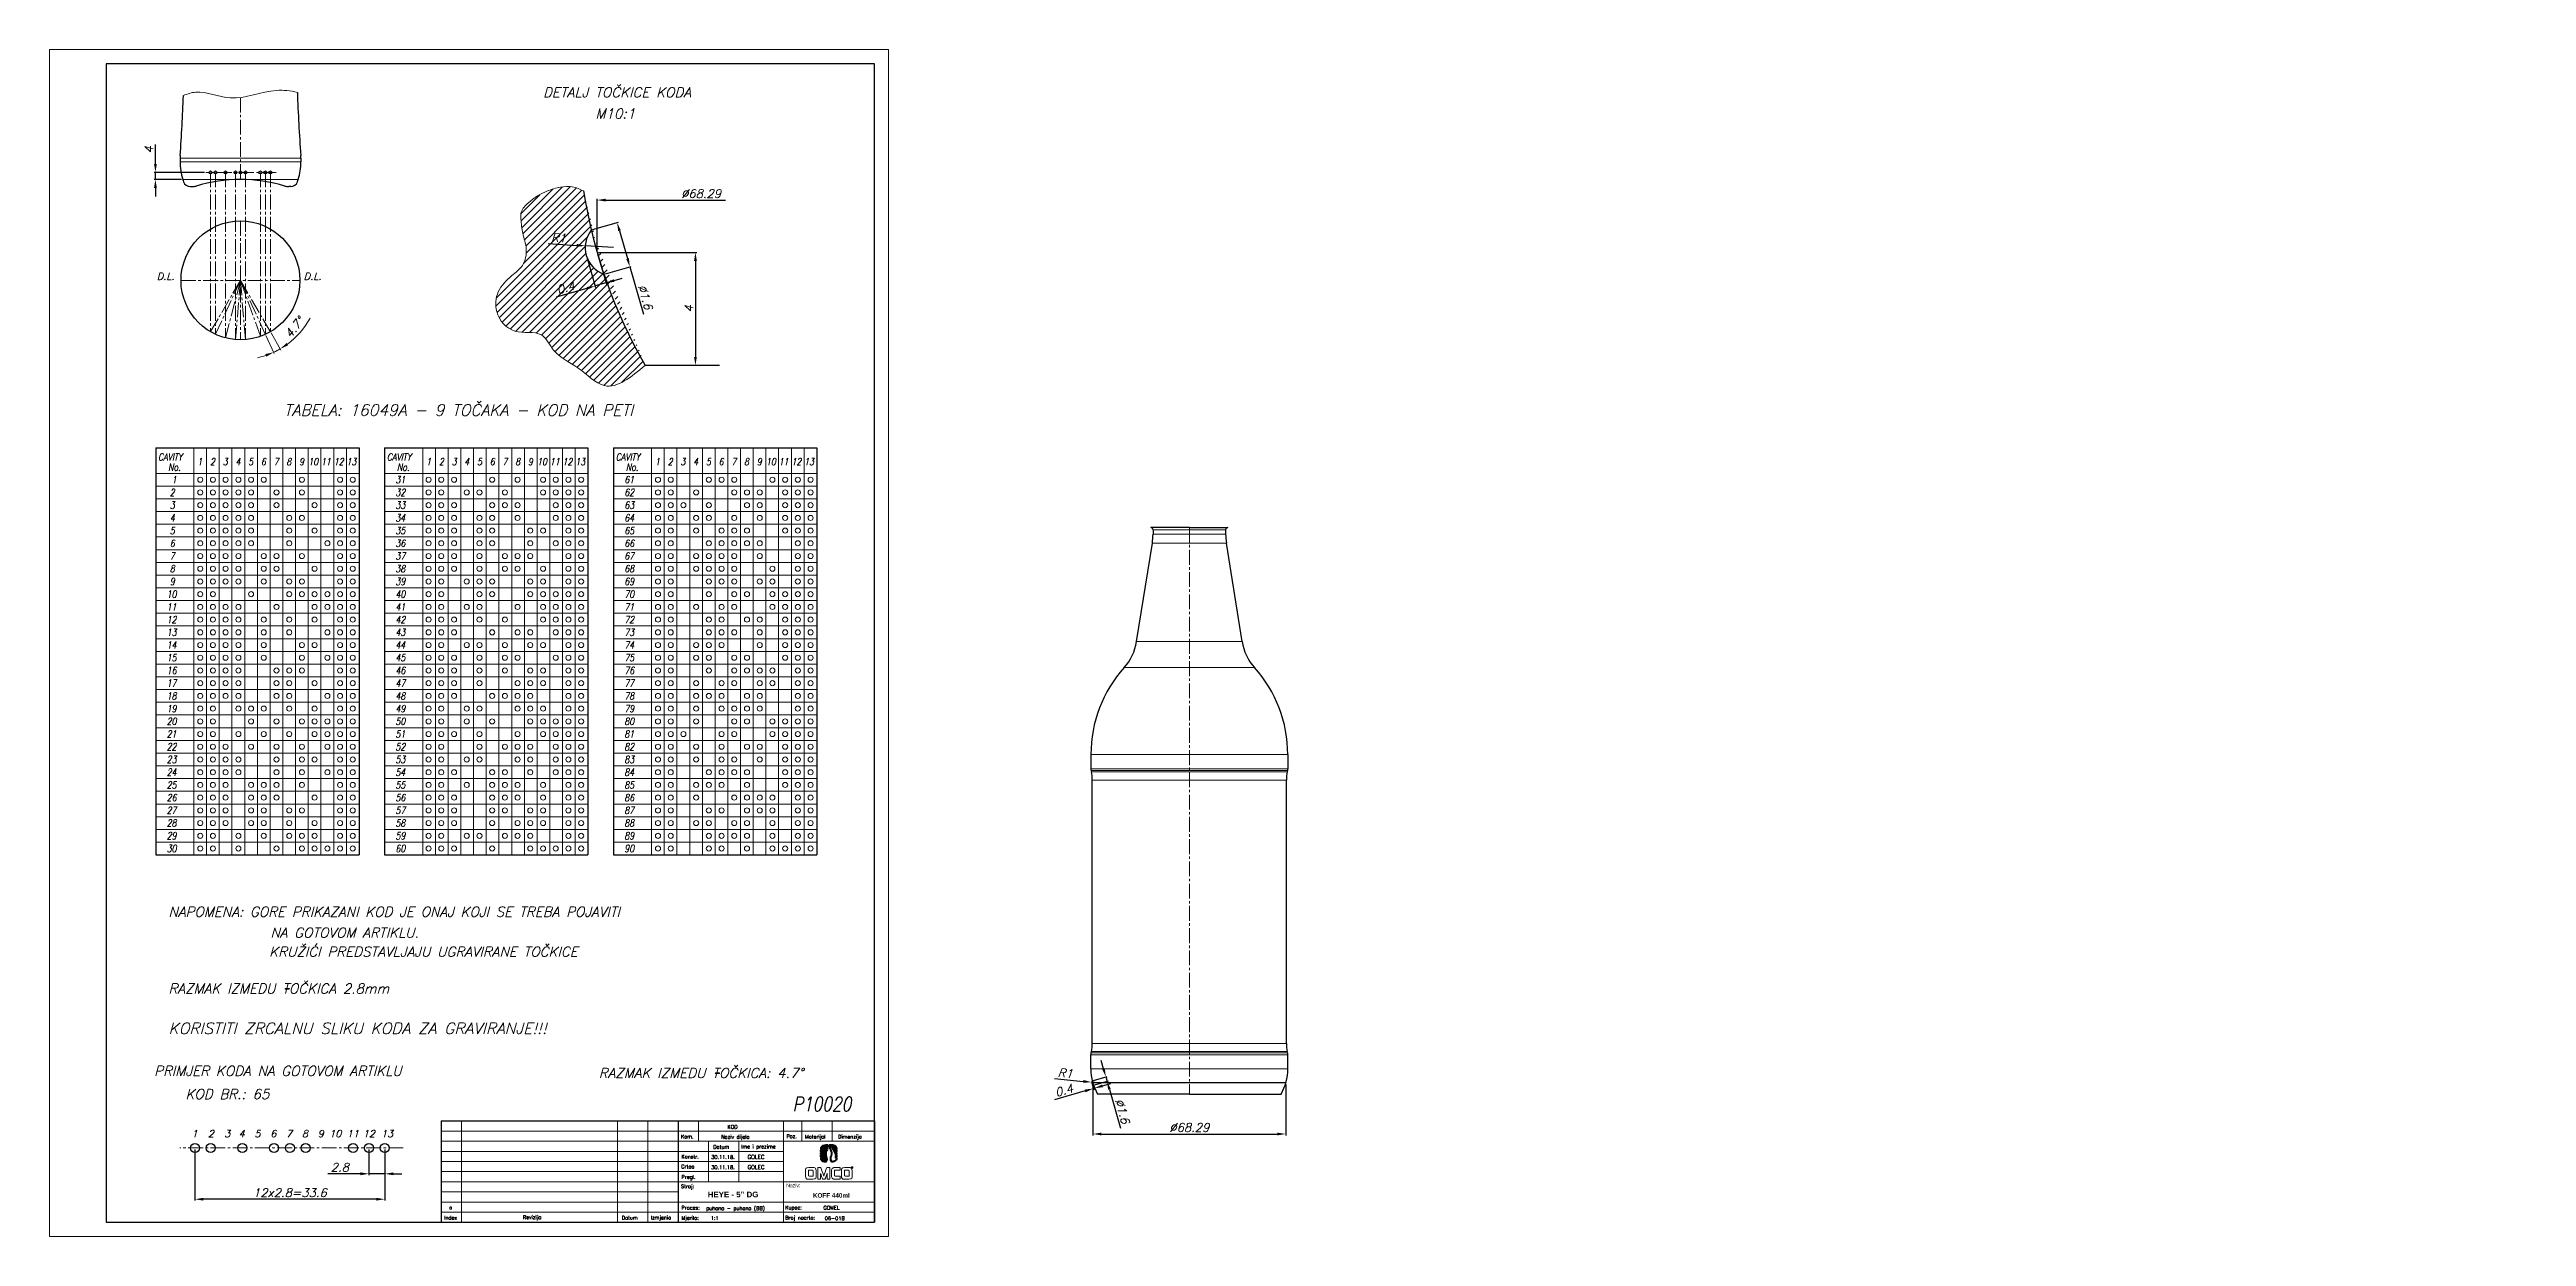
# Model space of a CAD drawing. Extents: x 62 to 939, y 19 to 439.
import ezdxf

# ---------------------------------------------------------------- set-up
doc = ezdxf.new("R2010")
doc.units = 0
doc.header["$LTSCALE"] = 7
doc.header["$MEASUREMENT"] = 0
doc.linetypes.add('CENTER2', pattern=[1.125, 0.75, -0.125, 0.125, -0.125])
doc.layers.get('0').update_dxf_attribs({"linetype": 'CONTINUOUS', "lineweight": 15})
for name, color, linetype, lineweight in [('1', 1, 'CENTER2', 15), ('3', 3, 'CONTINUOUS', 30), ('4', 5, 'CONTINUOUS', 50), ('8', 250, 'CONTINUOUS', 15)]:
    doc.layers.add(name, color=color, linetype=linetype, lineweight=lineweight)
doc.styles.add('ITALICT', font='ITALICT.shx', dxfattribs={"width": 0.8, "height": 3})
doc.styles.add('NEW', font='italict.shx', dxfattribs={"height": 3})
doc.styles.add('ROMANS', font='romans.shx')
doc.styles.add('style2', font='swissc.ttf')
doc.dimstyles.get("Standard").update_dxf_attribs({"dimtxt": 3, "dimasz": 3, "dimexe": 0.5, "dimexo": 0.5, "dimgap": 0.8, "dimtad": 1, "dimdsep": 46, "dimtxsty": 'NEW', "dimcen": 0.09, "dimazin": 2, "dimtfac": 1, "dimtmove": 0, "dimatfit": 3, "dimfxl": 1, "dimtolj": 1, "dimtzin": 0, "dimarcsym": 0})

msp = doc.modelspace()

# ---------------------------------------------------------------- texts
for s, height, style, p in [('DETALJ TOČKICE KODA', 3.5, 'NEW', (236.891, 422.063)), ('M10:1', 3.5, 'NEW', (255.423, 414.561)), ('D.L.', 2.52, 'NEW', (100.186, 357.448)), ('D.L.', 2.52, 'NEW', (152.204, 357.448)), ('TABELA: 16049A - 9 TOČAKA - KOD NA PETI', 4, 'NEW', (145.19, 309.398)), ('NAPOMENA: GORE PRIKAZANI KOD JE ONAJ KOJI SE TREBA POJAVITI ', 3.5, 'NEW', (104.346, 132.098)), ('NA GOTOVOM ARTIKLU.', 3.5, 'NEW', (140.403, 124.723)), ('KRUŽIĆI PREDSTAVLJAJU UGRAVIRANE TOČKICE', 3.5, 'NEW', (140.001, 117.974)), ('RAZMAK IZMEDU TOČKICA 2.8mm', 3.5, 'NEW', (104.346, 104.924)), ('KORISTITI ZRCALNU SLIKU KODA ZA GRAVIRANJE!!!', 4, 'NEW', (104.346, 90.599)), ('PRIMJER KODA NA GOTOVOM ARTIKLU', 3.5, 'NEW', (99.224, 75.79)), ('RAZMAK IZMEDU TOČKICA: 4.7°', 3.5, 'NEW', (256.595, 75.053)), ('KOD BR.: 65', 3.5, 'NEW', (110.329, 67.58)), ('1', 2.5, 'NEW', (112.47, 54.052)), ('2', 2.5, 'NEW', (118.262, 54.052)), ('3', 2.5, 'NEW', (124.055, 54.052)), ('4', 2.5, 'NEW', (129.147, 54.052)), ('5', 2.5, 'NEW', (134.747, 54.052)), ('6', 2.5, 'NEW', (140.347, 54.052)), ('7', 2.5, 'NEW', (145.947, 54.052)), ('8', 2.5, 'NEW', (151.547, 54.052)), ('9', 2.5, 'NEW', (157.147, 54.052)), ('10', 2.5, 'NEW', (161.232, 54.052)), ('11', 2.5, 'NEW', (167.424, 54.052)), ('12', 2.5, 'NEW', (173.106, 54.052)), ('13', 2.5, 'NEW', (179.547, 54.052)), ('Kom.', 1.3, 'ROMANS', (285.722, 53.667)), ('Naziv dijela', 1.3, 'ROMANS', (299.949, 53.558)), ('KOD', 1.3, 'ROMANS', (302.156, 57.062)), ('Poz.', 1.3, 'ROMANS', (323.03, 53.771)), ('Materijal', 1.3, 'ROMANS', (329.612, 53.612)), ('Dimenzija', 1.3, 'ROMANS', (341.338, 53.615)), ('Crtao', 1.3, 'ROMANS', (285.8, 43.045)), ('Konstr.', 1.3, 'ROMANS', (285.896, 46.549)), ('30.11.18.', 1.3, 'ROMANS', (296.415, 46.384)), ('30.11.18.', 1.3, 'ROMANS', (296.415, 42.796)), ('Datum', 1.3, 'ROMANS', (297.16, 49.983)), ('Ime i prezime', 1.3, 'ROMANS', (307.007, 50.118)), ('GOLEC', 1.4, 'ROMANS', (309.292, 46.384)), ('GOLEC', 1.4, 'ROMANS', (309.292, 42.796)), ('Stroj:', 1.3, 'ROMANS', (285.7, 36.044)), ('Pregl.', 1.3, 'ROMANS', (285.896, 39.351)), ('Naziv:', 1.3, 'style2', (323.012, 36.351)), ('a', 1.2, 'ROMANS', (203.73, 28.58)), ('Revizija', 1.3, 'ROMANS', (229.78, 25.101)), ('Izmjenio', 1.3, 'ROMANS', (275.024, 24.979)), ('Proces:', 1.3, 'ROMANS', (285.874, 28.481)), ('puhano - puhano (BB)', 1.3, 'ROMANS', (294.704, 28.288)), ('Kupac:', 1.3, 'ROMANS', (322.631, 28.543)), ('Broj nacrta:', 1.3, 'ROMANS', (322.641, 24.953)), ('GOMEL', 1.3, 'ROMANS', (336.139, 28.471)), ('Index', 1.3, 'ROMANS', (201.933, 24.925)), ('Datum', 1.3, 'ROMANS', (264.754, 24.937)), ('Mjerilo:', 1.3, 'ROMANS', (285.874, 24.893)), ('1:1', 1.3, 'ROMANS', (296.296, 24.839)), ('06-01B', 1.3, 'ROMANS', (336.608, 24.725))]:
    msp.add_text(s, height=height, dxfattribs=dict(style=style)).set_placement(p)
at = {"style": 'NEW'}
msp.add_text('4.7°', height=3, rotation=50.092133, dxfattribs=at).set_placement((147.456, 336.578))
at = {"style": 'ITALICT', "width": 0.8}
for s, height, p in [('CAVITY', 2.52, (100.65, 293.507)), ('No.', 2.52, (104.202, 289.932)), ('1', 2.52, (114.553, 291.89)), ('2', 2.52, (119.053, 291.89)), ('3', 2.52, (123.553, 291.89)), ('4', 2.52, (128.053, 291.89)), ('5', 2.52, (132.553, 291.89)), ('6', 2.52, (137.053, 291.89)), ('7', 2.52, (141.553, 291.89)), ('8', 2.52, (146.053, 291.89)), ('9', 2.52, (150.553, 291.89)), ('10', 2.52, (153.83, 291.852)), ('11', 2.52, (158.33, 291.852)), ('12', 2.52, (162.83, 291.852)), ('13', 2.52, (167.33, 291.852)), ('CAVITY', 2.52, (181.65, 293.507)), ('No.', 2.52, (185.202, 289.932)), ('1', 2.52, (195.553, 291.89)), ('2', 2.52, (200.053, 291.89)), ('3', 2.52, (204.553, 291.89)), ('4', 2.52, (209.053, 291.89)), ('5', 2.52, (213.553, 291.89)), ('6', 2.52, (218.053, 291.89)), ('7', 2.52, (222.553, 291.89)), ('8', 2.52, (227.053, 291.89)), ('9', 2.52, (231.553, 291.89)), ('10', 2.52, (234.83, 291.852)), ('11', 2.52, (239.33, 291.852)), ('12', 2.52, (243.83, 291.852)), ('13', 2.52, (248.33, 291.852)), ('CAVITY', 2.52, (262.65, 293.507)), ('No.', 2.52, (266.202, 289.932)), ('1', 2.52, (276.553, 291.89)), ('2', 2.52, (281.053, 291.89)), ('3', 2.52, (285.553, 291.89)), ('4', 2.52, (290.053, 291.89)), ('5', 2.52, (294.553, 291.89)), ('6', 2.52, (299.053, 291.89)), ('7', 2.52, (303.553, 291.89)), ('8', 2.52, (308.053, 291.89)), ('9', 2.52, (312.553, 291.89)), ('10', 2.52, (315.83, 291.852)), ('11', 2.52, (320.33, 291.852)), ('12', 2.52, (324.83, 291.852)), ('13', 2.52, (329.33, 291.852)), ('2', 2.52, (104.801, 280.972)), ('31', 2.52, (184.684, 285.472)), ('32', 2.52, (184.684, 280.972)), ('61', 2.52, (265.684, 285.472)), ('62', 2.52, (265.684, 280.972)), ('3', 2.52, (104.801, 276.472)), ('4', 2.52, (104.801, 271.972)), ('33', 2.52, (184.684, 276.472)), ('34', 2.52, (184.684, 271.972)), ('63', 2.52, (265.684, 276.472)), ('64', 2.52, (265.684, 271.972)), ('5', 2.52, (104.801, 267.472)), ('6', 2.52, (104.801, 262.972)), ('35', 2.52, (184.684, 267.472)), ('36', 2.52, (184.684, 262.972)), ('65', 2.52, (265.684, 267.472)), ('66', 2.52, (265.684, 262.972)), ('8', 2.52, (104.801, 253.972)), ('7', 2.52, (104.801, 258.472)), ('37', 2.52, (184.684, 258.472)), ('38', 2.52, (184.684, 253.972)), ('67', 2.52, (265.684, 258.472)), ('68', 2.52, (265.684, 253.972)), ('10', 2.52, (103.684, 244.972)), ('9', 2.52, (104.801, 249.472)), ('39', 2.52, (184.684, 249.472)), ('40', 2.52, (184.684, 244.972)), ('69', 2.52, (265.684, 249.472)), ('70', 2.52, (265.684, 244.972)), ('11', 2.52, (103.684, 240.472)), ('12', 2.52, (103.684, 235.972)), ('41', 2.52, (184.684, 240.472)), ('42', 2.52, (184.684, 235.972)), ('71', 2.52, (265.684, 240.472)), ('72', 2.52, (265.684, 235.972)), ('13', 2.52, (103.684, 231.472)), ('14', 2.52, (103.684, 226.972)), ('43', 2.52, (184.684, 231.472)), ('44', 2.52, (184.684, 226.972)), ('73', 2.52, (265.684, 231.472)), ('74', 2.52, (265.684, 226.972)), ('15', 2.52, (103.684, 222.472)), ('16', 2.52, (103.684, 217.972)), ('45', 2.52, (184.684, 222.472)), ('46', 2.52, (184.684, 217.972)), ('75', 2.52, (265.684, 222.472)), ('76', 2.52, (265.684, 217.972)), ('17', 2.52, (103.684, 213.472)), ('18', 2.52, (103.684, 208.972)), ('47', 2.52, (184.684, 213.472)), ('48', 2.52, (184.684, 208.972)), ('77', 2.52, (265.684, 213.472)), ('78', 2.52, (265.684, 208.972)), ('20', 2.52, (103.684, 199.972)), ('19', 2.52, (103.684, 204.472)), ('49', 2.52, (184.684, 204.472)), ('50', 2.52, (184.684, 199.972)), ('80', 2.52, (265.684, 199.972)), ('79', 2.52, (265.684, 204.472)), ('21', 2.52, (103.684, 195.472)), ('22', 2.52, (103.684, 190.972)), ('51', 2.52, (184.684, 195.472)), ('52', 2.52, (184.684, 190.972)), ('81', 2.52, (265.684, 195.472)), ('82', 2.52, (265.684, 190.972)), ('23', 2.52, (103.684, 186.472)), ('24', 2.52, (103.684, 181.972)), ('53', 2.52, (184.684, 186.472)), ('54', 2.52, (184.684, 181.972)), ('83', 2.52, (265.684, 186.472)), ('84', 2.52, (265.684, 181.972)), ('25', 2.52, (103.684, 177.472)), ('26', 2.52, (103.684, 172.972)), ('55', 2.52, (184.684, 177.472)), ('56', 2.52, (184.684, 172.972)), ('85', 2.52, (265.684, 177.472)), ('86', 2.52, (265.684, 172.972)), ('27', 2.52, (103.684, 168.472)), ('57', 2.52, (184.684, 168.472)), ('87', 2.52, (265.684, 168.472)), ('28', 2.52, (103.684, 163.972)), ('29', 2.52, (103.684, 159.472)), ('58', 2.52, (184.684, 163.972)), ('59', 2.52, (184.684, 159.472)), ('88', 2.52, (265.684, 163.972)), ('89', 2.52, (265.684, 159.472)), ('30', 2.52, (103.684, 154.972)), ('60', 2.52, (184.684, 154.972)), ('90', 2.52, (265.684, 154.972)), ('P10020', 5, (325.248, 63.306))]:
    msp.add_text(s, height=height, dxfattribs=at).set_placement(p)
at = {"insert": (105.473, 287.992), "char_height": 2.52, "attachment_point": 1, "style": 'ITALICT'}
msp.add_mtext('1', dxfattribs=at)
at = {"attachment_point": 1, "style": 'ROMANS'}
for s, insert, char_height, width in [('{\\fArial|b1|i0|c238|p34;HEYE - 5" DG}', (295.187, 34.803), 2, 26.63899), ('{\\fArial|b1|i0|c238|p34;KOFF 440ml}', (332.431, 34.276), 1.6, 35.07961)]:
    msp.add_mtext(s, dxfattribs=dict(at, insert=insert, char_height=char_height, width=width))

# ---------------------------------------------------------------- blocks, each defined once
blk = doc.blocks.new('*D4')
at = {"color": 0, "lineweight": -2, "transparency": 16777216}
for p, q in [((256.56, 367.19), (291.34, 367.19)), ((290.84, 364.19), (290.84, 330.19)), ((291.34, 327.19), (291.34, 327.19))]:
    blk.add_line(p, q, dxfattribs=at)
at = {"color": 0, "transparency": 16777216}
for points in [[(291.34, 364.19), (290.34, 364.19), (290.84, 367.19)], [(290.34, 330.19), (291.34, 330.19), (290.84, 327.19)]]:
    blk.add_solid(points, dxfattribs=at)
at = {"color": 0, "transparency": 16777216, "insert": (288.54, 347.19), "char_height": 3, "attachment_point": 5, "rotation": 90, "style": 'NEW'}
blk.add_mtext('\\A1;4', dxfattribs=at)
blk = doc.blocks.new('*D5')
at = {"color": 0, "lineweight": -2, "transparency": 16777216}
for p, q in [((254.46, 375.23), (263.61, 377.86)), ((263.96, 374.84), (266.8, 364.97)), ((258.96, 359.59), (268.11, 362.22)), ((267.63, 362.08), (272.45, 345.33))]:
    blk.add_line(p, q, dxfattribs=at)
at = {"color": 0, "transparency": 16777216}
for points in [[(264.44, 374.97), (263.48, 374.7), (263.13, 377.72)], [(266.32, 364.83), (267.28, 365.11), (267.63, 362.08)]]:
    blk.add_solid(points, dxfattribs=at)
at = {"color": 0, "transparency": 16777216, "insert": (273.09, 351.4), "char_height": 3, "attachment_point": 5, "rotation": 286.0505, "style": 'NEW'}
blk.add_mtext('\\A1;%%c1.6', dxfattribs=at)
blk = doc.blocks.new('*D6')
at = {"color": 0, "lineweight": -2, "transparency": 16777216}
for p, q in [((252.35, 365.61), (255.46, 354.81)), ((256.2, 366.71), (259.31, 355.92)), ((252.44, 354.46), (241.57, 351.33)), ((259.17, 356.4), (255.32, 355.29)), ((262.05, 357.23), (264.93, 358.06))]:
    blk.add_line(p, q, dxfattribs=at)
at = {"color": 0, "transparency": 16777216}
for points in [[(252.58, 353.98), (252.3, 354.94), (255.32, 355.29)], [(261.91, 357.71), (262.19, 356.75), (259.17, 356.4)]]:
    blk.add_solid(points, dxfattribs=at)
at = {"color": 0, "transparency": 16777216, "insert": (244.93, 354.69), "char_height": 3, "attachment_point": 5, "rotation": 16.05964, "style": 'NEW'}
blk.add_mtext('\\A1;0.4', dxfattribs=at)
blk = doc.blocks.new('*D7')
at = {"color": 0, "lineweight": -2, "transparency": 16777216}
for p, q in [((256.06, 367.69), (256.06, 386.19)), ((259.06, 385.69), (301.5, 385.69))]:
    blk.add_line(p, q, dxfattribs=at)
at = {"color": 0, "transparency": 16777216}
blk.add_solid([(259.06, 386.19), (259.06, 385.19), (256.06, 385.69)], dxfattribs=at)
at = {"color": 0, "transparency": 16777216, "insert": (292.84, 387.99), "char_height": 3, "attachment_point": 5, "style": 'NEW'}
blk.add_mtext('\\A1;%%C68.29', dxfattribs=at)
blk = doc.blocks.new('*D8')
at = {"color": 0, "lineweight": -2, "transparency": 16777216}
for p, q in [((99.7, 398.5), (99.7, 405.38)), ((117.01, 395.5), (99.2, 395.5)), ((99.7, 392.98), (99.7, 395.5)), ((108.87, 392.98), (99.2, 392.98)), ((99.7, 389.98), (99.7, 386.98))]:
    blk.add_line(p, q, dxfattribs=at)
at = {"color": 0, "transparency": 16777216}
for points in [[(99.2, 398.5), (100.2, 398.5), (99.7, 395.5)], [(99.2, 389.98), (100.2, 389.98), (99.7, 392.98)]]:
    blk.add_solid(points, dxfattribs=at)
at = {"color": 0, "transparency": 16777216, "insert": (97.4, 403.44), "char_height": 3, "attachment_point": 5, "rotation": 90, "style": 'NEW'}
blk.add_mtext('\\A1;4', dxfattribs=at)
blk = doc.blocks.new('*D9')
at = {"color": 0, "lineweight": -2, "transparency": 16777216}
for p, q in [((175.28, 49.78), (175.28, 40.63)), ((180.88, 49.78), (180.88, 40.63)), ((172.28, 41.13), (160.68, 41.13)), ((180.88, 41.13), (175.28, 41.13)), ((183.88, 41.13), (186.88, 41.13))]:
    blk.add_line(p, q, dxfattribs=at)
at = {"color": 0, "transparency": 16777216}
for points in [[(172.28, 41.63), (172.28, 40.63), (175.28, 41.13)], [(183.88, 41.63), (183.88, 40.63), (180.88, 41.13)]]:
    blk.add_solid(points, dxfattribs=at)
at = {"color": 0, "transparency": 16777216, "insert": (164.98, 43.43), "char_height": 3, "attachment_point": 5, "style": 'NEW'}
blk.add_mtext('\\A1;2.8', dxfattribs=at)
blk = doc.blocks.new('*D10')
at = {"color": 0, "lineweight": -2, "transparency": 16777216}
for p, q in [((113.68, 49.78), (113.68, 31.63)), ((180.88, 49.78), (180.88, 31.63)), ((177.88, 32.13), (116.68, 32.13))]:
    blk.add_line(p, q, dxfattribs=at)
at = {"color": 0, "transparency": 16777216}
for points in [[(116.68, 32.63), (116.68, 31.63), (113.68, 32.13)], [(177.88, 32.63), (177.88, 31.63), (180.88, 32.13)]]:
    blk.add_solid(points, dxfattribs=at)
at = {"color": 0, "transparency": 16777216, "insert": (147.28, 34.43), "char_height": 3, "attachment_point": 5, "style": 'NEW'}
blk.add_mtext('\\A1;12x2.8=33.6', dxfattribs=at)
blk = doc.blocks.new('*D23')
at = {"color": 0, "lineweight": -2, "transparency": 16777216}
for p, q in [((431.52, 72.77), (431.52, 54.71)), ((499.81, 72.77), (499.81, 54.71)), ((434.52, 55.21), (496.81, 55.21))]:
    blk.add_line(p, q, dxfattribs=at)
at = {"color": 0, "transparency": 16777216}
for points in [[(434.52, 55.71), (434.52, 54.71), (431.52, 55.21)], [(496.81, 54.71), (496.81, 55.71), (499.81, 55.21)]]:
    blk.add_solid(points, dxfattribs=at)
at = {"color": 0, "transparency": 16777216, "insert": (465.66, 57.51), "char_height": 3, "attachment_point": 5, "style": 'NEW'}
blk.add_mtext('\\A1;%%C68.29', dxfattribs=at)
blk = doc.blocks.new('*D24')
at = {"color": 0, "lineweight": -2, "transparency": 16777216}
for p, q in [((428.8, 70.45), (417.94, 67.28)), ((431.28, 72.68), (431.82, 70.82)), ((431.66, 72.79), (432.2, 70.93)), ((431.68, 71.3), (432.06, 71.41)), ((434.94, 72.25), (437.82, 73.09))]:
    blk.add_line(p, q, dxfattribs=at)
at = {"color": 0, "transparency": 16777216}
for points in [[(428.94, 69.97), (428.66, 70.93), (431.68, 71.3)], [(434.8, 72.73), (435.08, 71.77), (432.06, 71.41)]]:
    blk.add_solid(points, dxfattribs=at)
at = {"color": 0, "transparency": 16777216, "insert": (421.29, 70.65), "char_height": 3, "attachment_point": 5, "rotation": 16.30316, "style": 'NEW'}
blk.add_mtext('\\A1;0.4', dxfattribs=at)
blk = doc.blocks.new('*D25')
at = {"color": 0, "lineweight": -2, "transparency": 16777216}
for p, q in [((435.27, 78.32), (434.44, 81.21)), ((431.79, 74.2), (436.58, 75.58)), ((432.24, 72.64), (437.03, 74.02)), ((436.1, 75.44), (436.55, 73.88)), ((437.38, 70.99), (441.33, 57.24))]:
    blk.add_line(p, q, dxfattribs=at)
at = {"color": 0, "transparency": 16777216}
for points in [[(434.79, 78.19), (435.75, 78.46), (436.1, 75.44)], [(437.86, 71.13), (436.89, 70.86), (436.55, 73.88)]]:
    blk.add_solid(points, dxfattribs=at)
at = {"color": 0, "transparency": 16777216, "insert": (441.98, 63.31), "char_height": 3, "attachment_point": 5, "rotation": 286.0505, "style": 'NEW'}
blk.add_mtext('\\A1;%%C1.6', dxfattribs=at)
blk = doc.blocks.new('*D26')
at = {"color": 0, "lineweight": -2, "transparency": 16777216}
for p, q in [((417.99, 74.8), (428.11, 73.82)), ((432.09, 73.44), (431.1, 73.54))]:
    blk.add_line(p, q, dxfattribs=at)
at = {"color": 0, "transparency": 16777216}
blk.add_solid([(428.07, 73.33), (428.16, 74.32), (431.1, 73.54)], dxfattribs=at)
at = {"color": 0, "transparency": 16777216, "insert": (421.78, 76.74), "char_height": 3, "attachment_point": 5, "rotation": 354.52096, "style": 'NEW'}
blk.add_mtext('\\A1;R1', dxfattribs=at)
blk = doc.blocks.new('*D32')
at = {"color": 0, "lineweight": -2, "transparency": 16777216}
for p, q in [((238.69, 370.29), (248.84, 369.67)), ((261.82, 368.88), (251.84, 369.49))]:
    blk.add_line(p, q, dxfattribs=at)
at = {"color": 0, "transparency": 16777216}
blk.add_solid([(248.81, 369.17), (248.87, 370.17), (251.84, 369.49)], dxfattribs=at)
at = {"color": 0, "transparency": 16777216, "insert": (242.41, 372.37), "char_height": 3, "attachment_point": 5, "rotation": 356.506, "style": 'NEW'}
blk.add_mtext('\\A1;R1', dxfattribs=at)

# ---------------------------------------------------------------- dimensions: what is measured, and where the dimension line sits
dim = msp.add_linear_dim(base=(99.695, 395.498), p1=(109.374, 392.978), p2=(117.51, 395.498), angle=90, text='4', dimstyle='Standard')
dim.commit()
dim.dimension.update_dxf_attribs({"geometry": '*D8', "text_midpoint": (97.395, 403.441)})
for base, p1, p2, text, override, picture, middle in [((938.953, 385.688), (256.06, 367.194), (938.953, 367.194), '%%C<>', {"dimlfac": 0.1, "dimse2": 1, "dimsd2": 1}, '*D7', (292.84, 385.688)), ((113.679, 32.131), (180.879, 50.284), (113.679, 50.284), '12x2.8=33.6', {"dimtmove": 0}, '*D10', (147.279, 32.131))]:
    dim = msp.add_linear_dim(base=base, p1=p1, p2=p2, text=text, dimstyle='Standard', override=override)
    dim.commit()
    dim.dimension.update_dxf_attribs({"geometry": picture, "text_midpoint": middle, "dimtype": 160})
dim = msp.add_linear_dim(base=(267.626, 362.085), p1=(253.979, 375.087), p2=(258.477, 359.453), angle=286.0505, text='%%c<>', dimstyle='Standard', override={"dimdec": 1, "dimlfac": 0.1})
dim.commit()
dim.dimension.update_dxf_attribs({"geometry": '*D5', "text_midpoint": (270.882, 350.769), "dimtype": 161})
dim = msp.add_radius_dim(center=(261.818, 368.878), mpoint=(251.837, 369.488), dimstyle='Standard', override={"dimdec": 1, "dimlfac": 0.1, "dimtxsty": 'NEW'})
dim.commit()
dim.dimension.update_dxf_attribs({"geometry": '*D32', "text_midpoint": (242.409, 372.367)})
for p1, p2, distance, override, picture, middle in [((256.06, 367.194), (252.216, 366.087), 11.233, {"dimlfac": 0.1}, '*D6', (244.926, 354.693)), ((431.311, 74.063), (431.76, 72.5), 4.98, {"dimdec": 1, "dimpost": '%%C<>'}, '*D25', (441.979, 63.31))]:
    dim = msp.add_aligned_dim(p1=p1, p2=p2, distance=distance, dimstyle='Standard', override=override)
    dim.commit()
    dim.dimension.update_dxf_attribs({"geometry": picture, "text_midpoint": middle})
dim = msp.add_linear_dim(base=(290.838, 327.194), p1=(256.06, 367.194), p2=(290.838, 327.194), angle=90, dimstyle='Standard', override={"dimdec": 1, "dimlfac": 0.1})
dim.commit()
dim.dimension.update_dxf_attribs({"geometry": '*D4', "text_midpoint": (290.838, 347.194), "dimtype": 160})
dim = msp.add_radius_dim(center=(432.094, 73.443), mpoint=(431.099, 73.538), dimstyle='Standard')
dim.commit()
dim.dimension.update_dxf_attribs({"geometry": '*D26', "text_midpoint": (421.777, 76.743)})
dim = msp.add_linear_dim(base=(432.064, 71.408), p1=(431.135, 73.162), p2=(431.519, 73.274), angle=16.303158, dimstyle='Standard')
dim.commit()
dim.dimension.update_dxf_attribs({"geometry": '*D24', "text_midpoint": (421.932, 68.444), "dimtype": 161})
for base, p1, p2, override, picture, middle in [((499.808, 55.211), (431.519, 73.274), (499.808, 73.274), {"dimpost": '%%C<>'}, '*D23', (465.663, 57.511)), ((175.279, 41.131), (180.879, 50.284), (175.279, 50.284), {"dimlfac": 0.5}, '*D9', (164.979, 43.431))]:
    dim = msp.add_linear_dim(base=base, p1=p1, p2=p2, dimstyle='Standard', override=override)
    dim.commit()
    dim.dimension.update_dxf_attribs({"geometry": picture, "text_midpoint": middle})

# ---------------------------------------------------------------- hatches: boundary and pattern name
at = {"layer": '4'}
h = msp.add_hatch(color=142, dxfattribs=at)
edge = h.paths.add_edge_path()
edge.add_spline(control_points=[(335.295, 46.774), (335.295, 46.774), (335.295, 46.774), (335.295, 46.774), (335.295, 46.774), (335.452, 45.381), (336.682, 45.309), (336.864, 45.309), (336.864, 45.309), (336.864, 45.309), (337, 45.309), (337, 45.309), (337, 45.309), (337.646, 46.238), (336.996, 47.592), (336.996, 48.56), (336.996, 48.56), (336.996, 49.32), (337.665, 49.523), (337.738, 51.347), (337.738, 51.347), (336.966, 51.347), (336.966, 51.347), (336.966, 51.347), (335.663, 51.347), (335.366, 50.342), (335.298, 49.883)], knot_values=[0.8095238, 0.8095238, 0.8095238, 0.8095238, 0.8333333, 0.8333333, 0.8333333, 0.8334333, 0.8571429, 0.8571429, 0.8571429, 0.8572429, 0.9047619, 0.9047619, 0.9047619, 0.9048619, 0.952381, 0.952381, 0.952381, 0.952481, 1, 1, 1, 1.047619, 1.047619, 1.047619, 1.047719, 1.0952381, 1.0952381, 1.0952381, 1.0952381], degree=3, periodic=0)
edge.add_spline(control_points=[(335.298, 49.883), (335.298, 49.883), (335.74, 49.883), (335.74, 49.883)], knot_values=[0.0952381, 0.0952381, 0.0952381, 0.0952381, 0.1428571, 0.1428571, 0.1428571, 0.1428571], degree=3, periodic=0)
edge.add_spline(control_points=[(335.74, 49.883), (335.74, 49.883), (335.74, 49.883), (335.74, 49.883), (335.74, 49.883), (335.74, 49.883), (335.74, 49.513), (335.74, 49.513)], knot_values=[0.1428571, 0.1428571, 0.1428571, 0.1428571, 0.1666667, 0.1666667, 0.1666667, 0.1667667, 0.1904762, 0.1904762, 0.1904762, 0.1904762], degree=3, periodic=0)
edge.add_spline(control_points=[(335.74, 49.513), (335.74, 49.513), (335.74, 49.513), (335.74, 49.513), (335.74, 49.513), (335.74, 49.513), (335.278, 49.513), (335.278, 49.513)], knot_values=[0.1904762, 0.1904762, 0.1904762, 0.1904762, 0.2142857, 0.2142857, 0.2142857, 0.2143857, 0.2380952, 0.2380952, 0.2380952, 0.2380952], degree=3, periodic=0)
edge.add_spline(control_points=[(335.278, 49.513), (335.278, 49.513), (335.278, 49.513), (335.278, 49.513), (335.278, 49.513), (335.278, 49.513), (335.278, 48.97), (335.278, 48.97)], knot_values=[0.2380952, 0.2380952, 0.2380952, 0.2380952, 0.2619048, 0.2619048, 0.2619048, 0.2620048, 0.2857143, 0.2857143, 0.2857143, 0.2857143], degree=3, periodic=0)
edge.add_spline(control_points=[(335.278, 48.97), (335.278, 48.97), (335.278, 48.97), (335.278, 48.97), (335.278, 48.97), (335.278, 48.97), (335.74, 48.97), (335.74, 48.97)], knot_values=[0.2857143, 0.2857143, 0.2857143, 0.2857143, 0.3095238, 0.3095238, 0.3095238, 0.3096238, 0.3333333, 0.3333333, 0.3333333, 0.3333333], degree=3, periodic=0)
edge.add_spline(control_points=[(335.74, 48.97), (335.74, 48.97), (335.74, 48.97), (335.74, 48.97), (335.74, 48.97), (335.74, 48.97), (335.74, 48.6), (335.74, 48.6)], knot_values=[0.3333333, 0.3333333, 0.3333333, 0.3333333, 0.3571429, 0.3571429, 0.3571429, 0.3572429, 0.3809524, 0.3809524, 0.3809524, 0.3809524], degree=3, periodic=0)
edge.add_spline(control_points=[(335.74, 48.6), (335.74, 48.6), (335.74, 48.6), (335.74, 48.6), (335.74, 48.6), (335.74, 48.6), (335.278, 48.6), (335.278, 48.6)], knot_values=[0.3809524, 0.3809524, 0.3809524, 0.3809524, 0.4047619, 0.4047619, 0.4047619, 0.4048619, 0.4285714, 0.4285714, 0.4285714, 0.4285714], degree=3, periodic=0)
edge.add_spline(control_points=[(335.278, 48.6), (335.278, 48.6), (335.278, 48.6), (335.278, 48.6), (335.278, 48.6), (335.278, 48.6), (335.278, 48.056), (335.278, 48.056)], knot_values=[0.4285714, 0.4285714, 0.4285714, 0.4285714, 0.452381, 0.452381, 0.452381, 0.452481, 0.4761905, 0.4761905, 0.4761905, 0.4761905], degree=3, periodic=0)
edge.add_spline(control_points=[(335.278, 48.056), (335.278, 48.056), (335.278, 48.056), (335.278, 48.056), (335.278, 48.056), (335.278, 48.056), (335.74, 48.056), (335.74, 48.056)], knot_values=[0.4761905, 0.4761905, 0.4761905, 0.4761905, 0.5, 0.5, 0.5, 0.5001, 0.5238095, 0.5238095, 0.5238095, 0.5238095], degree=3, periodic=0)
edge.add_spline(control_points=[(335.74, 48.056), (335.74, 48.056), (335.74, 48.056), (335.74, 48.056), (335.74, 48.056), (335.74, 48.056), (335.74, 47.687), (335.74, 47.687)], knot_values=[0.5238095, 0.5238095, 0.5238095, 0.5238095, 0.547619, 0.547619, 0.547619, 0.547719, 0.5714286, 0.5714286, 0.5714286, 0.5714286], degree=3, periodic=0)
edge.add_spline(control_points=[(335.74, 47.687), (335.74, 47.687), (335.74, 47.687), (335.74, 47.687), (335.74, 47.687), (335.74, 47.687), (335.278, 47.687), (335.278, 47.687)], knot_values=[0.5714286, 0.5714286, 0.5714286, 0.5714286, 0.5952381, 0.5952381, 0.5952381, 0.5953381, 0.6190476, 0.6190476, 0.6190476, 0.6190476], degree=3, periodic=0)
edge.add_spline(control_points=[(335.278, 47.687), (335.278, 47.687), (335.278, 47.687), (335.278, 47.687), (335.278, 47.687), (335.278, 47.687), (335.278, 47.143), (335.278, 47.143)], knot_values=[0.6190476, 0.6190476, 0.6190476, 0.6190476, 0.6428571, 0.6428571, 0.6428571, 0.6429571, 0.6666667, 0.6666667, 0.6666667, 0.6666667], degree=3, periodic=0)
edge.add_spline(control_points=[(335.278, 47.143), (335.278, 47.143), (335.278, 47.143), (335.278, 47.143), (335.278, 47.143), (335.278, 47.143), (335.74, 47.143), (335.74, 47.143)], knot_values=[0.6666667, 0.6666667, 0.6666667, 0.6666667, 0.6904762, 0.6904762, 0.6904762, 0.6905762, 0.7142857, 0.7142857, 0.7142857, 0.7142857], degree=3, periodic=0)
edge.add_spline(control_points=[(335.74, 47.143), (335.74, 47.143), (335.74, 47.143), (335.74, 47.143), (335.74, 47.143), (335.74, 47.143), (335.74, 46.774), (335.74, 46.774)], knot_values=[0.7142857, 0.7142857, 0.7142857, 0.7142857, 0.7380952, 0.7380952, 0.7380952, 0.7381952, 0.7619048, 0.7619048, 0.7619048, 0.7619048], degree=3, periodic=0)
h = msp.add_hatch(color=253, dxfattribs=at)
edge = h.paths.add_edge_path()
edge.add_spline(control_points=[(340.362, 48.056), (340.362, 48.056), (340.362, 48.056), (340.362, 48.056), (340.362, 48.056), (340.362, 48.056), (340.824, 48.056), (340.824, 48.056)], knot_values=[0.2380952, 0.2380952, 0.2380952, 0.2380952, 0.2619048, 0.2619048, 0.2619048, 0.2620048, 0.2857143, 0.2857143, 0.2857143, 0.2857143], degree=3, periodic=0)
edge.add_spline(control_points=[(340.824, 48.056), (340.824, 48.056), (340.824, 48.056), (340.824, 48.056), (340.824, 48.056), (340.824, 48.056), (340.824, 48.6), (340.824, 48.6)], knot_values=[0.2857143, 0.2857143, 0.2857143, 0.2857143, 0.3095238, 0.3095238, 0.3095238, 0.3096238, 0.3333333, 0.3333333, 0.3333333, 0.3333333], degree=3, periodic=0)
edge.add_spline(control_points=[(340.824, 48.6), (340.824, 48.6), (340.824, 48.6), (340.824, 48.6), (340.824, 48.6), (340.824, 48.6), (340.362, 48.6), (340.362, 48.6)], knot_values=[0.3333333, 0.3333333, 0.3333333, 0.3333333, 0.3571429, 0.3571429, 0.3571429, 0.3572429, 0.3809524, 0.3809524, 0.3809524, 0.3809524], degree=3, periodic=0)
edge.add_spline(control_points=[(340.362, 48.6), (340.362, 48.6), (340.362, 48.6), (340.362, 48.6), (340.362, 48.6), (340.362, 48.6), (340.362, 48.97), (340.362, 48.97)], knot_values=[0.3809524, 0.3809524, 0.3809524, 0.3809524, 0.4047619, 0.4047619, 0.4047619, 0.4048619, 0.4285714, 0.4285714, 0.4285714, 0.4285714], degree=3, periodic=0)
edge.add_spline(control_points=[(340.362, 48.97), (340.362, 48.97), (340.362, 48.97), (340.362, 48.97), (340.362, 48.97), (340.362, 48.97), (340.824, 48.97), (340.824, 48.97)], knot_values=[0.4285714, 0.4285714, 0.4285714, 0.4285714, 0.4523809, 0.4523809, 0.4523809, 0.4524809, 0.4761905, 0.4761905, 0.4761905, 0.4761905], degree=3, periodic=0)
edge.add_spline(control_points=[(340.824, 48.97), (340.824, 48.97), (340.824, 48.97), (340.824, 48.97), (340.824, 48.97), (340.824, 48.97), (340.824, 49.513), (340.824, 49.513)], knot_values=[0.4761905, 0.4761905, 0.4761905, 0.4761905, 0.5, 0.5, 0.5, 0.5001, 0.5238095, 0.5238095, 0.5238095, 0.5238095], degree=3, periodic=0)
edge.add_spline(control_points=[(340.824, 49.513), (340.824, 49.513), (340.824, 49.513), (340.824, 49.513), (340.824, 49.513), (340.824, 49.513), (340.362, 49.513), (340.362, 49.513)], knot_values=[0.5238095, 0.5238095, 0.5238095, 0.5238095, 0.547619, 0.547619, 0.547619, 0.547719, 0.5714286, 0.5714286, 0.5714286, 0.5714286], degree=3, periodic=0)
edge.add_spline(control_points=[(340.362, 49.513), (340.362, 49.513), (340.362, 49.513), (340.362, 49.513), (340.362, 49.513), (340.362, 49.513), (340.362, 49.883), (340.362, 49.883)], knot_values=[0.5714286, 0.5714286, 0.5714286, 0.5714286, 0.5952381, 0.5952381, 0.5952381, 0.5953381, 0.6190476, 0.6190476, 0.6190476, 0.6190476], degree=3, periodic=0)
edge.add_spline(control_points=[(340.362, 49.883), (340.362, 49.883), (340.362, 49.883), (340.362, 49.883), (340.362, 49.883), (340.362, 49.883), (340.806, 49.883), (340.806, 49.883)], knot_values=[0.6190476, 0.6190476, 0.6190476, 0.6190476, 0.6428571, 0.6428571, 0.6428571, 0.6429571, 0.6666667, 0.6666667, 0.6666667, 0.6666667], degree=3, periodic=0)
edge.add_spline(control_points=[(340.806, 49.883), (340.806, 49.883), (340.806, 49.883), (340.806, 49.883), (340.806, 49.883), (340.643, 51.266), (339.419, 51.347), (339.238, 51.347), (339.238, 51.347), (339.238, 51.347), (338.364, 51.347), (338.364, 51.347)], knot_values=[0.6666667, 0.6666667, 0.6666667, 0.6666667, 0.6904762, 0.6904762, 0.6904762, 0.6905762, 0.7142857, 0.7142857, 0.7142857, 0.7143857, 0.7619048, 0.7619048, 0.7619048, 0.7619048], degree=3, periodic=0)
edge.add_spline(control_points=[(340.805, 46.774), (340.805, 46.774), (340.362, 46.774), (340.362, 46.774), (340.362, 46.774), (340.362, 47.143), (340.362, 47.143)], knot_values=[0.952381, 0.952381, 0.952381, 0.952381, 1, 1, 1, 1.047619, 1.047619, 1.047619, 1.047619], degree=3, periodic=0)
edge.add_spline(control_points=[(340.362, 47.143), (340.362, 47.143), (340.362, 47.143), (340.362, 47.143), (340.362, 47.143), (340.362, 47.143), (340.824, 47.143), (340.824, 47.143)], knot_values=[0.047619, 0.047619, 0.047619, 0.047619, 0.0714286, 0.0714286, 0.0714286, 0.0715286, 0.0952381, 0.0952381, 0.0952381, 0.0952381], degree=3, periodic=0)
edge.add_spline(control_points=[(340.824, 47.143), (340.824, 47.143), (340.824, 47.143), (340.824, 47.143), (340.824, 47.143), (340.824, 47.143), (340.824, 47.687), (340.824, 47.687)], knot_values=[0.0952381, 0.0952381, 0.0952381, 0.0952381, 0.1190476, 0.1190476, 0.1190476, 0.1191476, 0.1428571, 0.1428571, 0.1428571, 0.1428571], degree=3, periodic=0)
edge.add_spline(control_points=[(340.824, 47.687), (340.824, 47.687), (340.824, 47.687), (340.824, 47.687), (340.824, 47.687), (340.824, 47.687), (340.362, 47.687), (340.362, 47.687)], knot_values=[0.1428571, 0.1428571, 0.1428571, 0.1428571, 0.1666667, 0.1666667, 0.1666667, 0.1667667, 0.1904762, 0.1904762, 0.1904762, 0.1904762], degree=3, periodic=0)
edge.add_spline(control_points=[(340.362, 47.687), (340.362, 47.687), (340.362, 47.687), (340.362, 47.687), (340.362, 47.687), (340.362, 47.687), (340.362, 48.056), (340.362, 48.056)], knot_values=[0.1904762, 0.1904762, 0.1904762, 0.1904762, 0.2142857, 0.2142857, 0.2142857, 0.2143857, 0.2380952, 0.2380952, 0.2380952, 0.2380952], degree=3, periodic=0)
at = {"layer": '8'}
h = msp.add_hatch(dxfattribs=at)
h.set_pattern_fill('ANSI31', color=256, scale=15)
h.set_pattern_definition([(45, (-496.7218, 84.7055), (-1.3258252, 1.3258252), [])])
edge = h.paths.add_edge_path()
edge.add_arc((261.818, 368.878), 10, 141.619195, 250.481806, ccw=False)
edge.add_arc((429.756, 417.194), 180.75, 189.002794, 193.471181, ccw=False)
edge.add_spline(control_points=[(251.233, 388.91), (249.934, 389.524), (247.363, 390.739), (242.832, 390.34), (237.389, 388.784), (232.649, 385.816), (228.953, 382.114), (229.084, 378.059), (229.572, 373.737), (231.487, 368.436), (230.341, 362.339), (225.16, 358.584), (220.357, 353.77), (219.573, 345.193), (226.253, 337.326), (236.673, 340.235), (240.801, 330.541), (249.735, 327.105), (259.677, 316.107), (268.073, 323.091), (273.006, 327.194)], knot_values=[0, 0, 0, 0, 4.234471, 8.3822551, 13.2500979, 21.1174648, 25.3166697, 27.7275203, 32.8530588, 38.4665308, 44.5007002, 49.7024333, 57.2020477, 64.1765474, 73.6402431, 83.0963769, 90.1346885, 100.6747788, 111.9502024, 128.0121143, 128.0121143, 128.0121143, 128.0121143], degree=3, periodic=0)
edge.add_arc((429.756, 417.194), 180.75, 198.62982, 209.862834, ccw=False)
h.paths.add_polyline_path([(239.063, 375.577), (246.121, 375.146), (245.756, 369.158), (238.697, 369.589)], flags=24)
h.paths.add_polyline_path([(240.149, 356.44), (248.043, 358.712), (249.703, 352.946), (241.809, 350.674)], flags=24)

# ---------------------------------------------------------------- linework, layer by layer
for p, q in [((62.216, 438.958), (62.216, 18.958)), ((359.216, 438.958), (62.216, 438.958)), ((359.216, 18.958), (359.216, 438.958)), ((138.825, 337.723), (141.752, 331.383)), ((140.631, 338.662), (144.143, 332.627)), ((145.58, 106.425), (145.666, 106.674)), ((145.58, 106.425), (147.091, 106.425)), ((145.623, 106.549), (147.131, 106.549)), ((145.666, 106.674), (147.17, 106.674)), ((147.17, 106.674), (147.091, 106.425)), ((297.801, 76.618), (297.887, 76.867)), ((297.801, 76.618), (299.312, 76.618)), ((297.844, 76.742), (299.351, 76.742)), ((297.887, 76.867), (299.391, 76.867)), ((299.391, 76.867), (299.312, 76.618)), ((200.891, 56.246), (354.216, 56.246)), ((354.216, 52.659), (200.891, 52.659)), ((208.067, 59.834), (208.067, 23.958)), ((263.203, 59.834), (263.203, 23.958)), ((273.966, 59.834), (273.966, 23.958)), ((291.904, 59.834), (291.904, 52.659)), ((295.492, 52.659), (295.492, 38.308)), ((306.255, 52.659), (306.255, 38.308)), ((322.04, 59.834), (322.04, 23.958)), ((328.498, 59.834), (328.498, 52.659)), ((339.261, 59.834), (339.261, 52.659)), ((200.891, 49.071), (322.04, 49.071)), ((200.891, 45.483), (322.04, 45.483)), ((200.891, 41.896), (322.04, 41.896)), ((200.891, 38.308), (354.216, 38.308)), ((284.729, 34.721), (200.891, 34.721)), ((200.891, 31.133), (354.216, 31.133)), ((200.891, 27.545), (354.216, 27.545)), ((62.216, 18.958), (359.216, 18.958))]:
    msp.add_line(p, q)
for centre in [(115.553, 286.732), (115.553, 282.232), (120.053, 286.732), (120.053, 282.232), (124.553, 286.732), (124.553, 282.232), (129.053, 286.732), (129.053, 282.232), (133.553, 286.732), (133.553, 282.232), (138.053, 286.732), (142.553, 282.232), (151.553, 286.732), (151.553, 282.232), (165.053, 286.732), (165.053, 282.232), (169.553, 286.732), (169.553, 282.232), (196.391, 286.732), (196.391, 282.232), (200.891, 286.732), (200.891, 282.232), (205.391, 286.732), (209.891, 282.232), (214.391, 282.232), (218.891, 286.732), (223.391, 282.232), (227.891, 286.732), (236.891, 286.732), (236.891, 282.232), (241.391, 286.732), (241.391, 282.232), (245.891, 286.732), (245.891, 282.232), (250.391, 286.732), (250.391, 282.232), (277.59, 286.732), (277.59, 282.232), (282.09, 286.732), (282.09, 282.232), (291.09, 282.232), (295.59, 286.732), (300.09, 286.732), (304.59, 286.732), (304.59, 282.232), (309.09, 282.232), (313.59, 282.232), (318.09, 286.732), (322.59, 286.732), (322.59, 282.232), (327.09, 286.732), (327.09, 282.232), (331.59, 286.732), (331.59, 282.232), (115.553, 277.732), (115.553, 273.232), (120.053, 277.732), (120.053, 273.232), (124.553, 277.732), (124.553, 273.232), (129.053, 277.732), (129.053, 273.232), (133.553, 277.732), (133.553, 273.232), (142.553, 277.732), (147.053, 273.232), (151.553, 273.232), (156.053, 277.732), (165.053, 277.732), (165.053, 273.232), (169.553, 277.732), (169.553, 273.232), (196.391, 277.732), (196.391, 273.232), (200.891, 277.732), (200.891, 273.232), (205.391, 277.732), (205.391, 273.232), (214.391, 273.232), (218.891, 277.732), (218.891, 273.232), (223.391, 277.732), (227.891, 277.732), (227.891, 273.232), (241.391, 277.732), (241.391, 273.232), (245.891, 277.732), (245.891, 273.232), (250.391, 277.732), (250.391, 273.232), (277.59, 277.732), (277.59, 273.232), (282.09, 277.732), (282.09, 273.232), (286.59, 277.732), (291.09, 273.232), (295.59, 277.732), (295.59, 273.232), (304.59, 273.232), (309.09, 277.732), (313.59, 277.732), (313.59, 273.232), (322.59, 277.732), (322.59, 273.232), (327.09, 277.732), (327.09, 273.232), (331.59, 277.732), (331.59, 273.232), (115.553, 268.732), (115.553, 264.232), (120.053, 268.732), (120.053, 264.232), (124.553, 268.732), (124.553, 264.232), (129.053, 268.732), (129.053, 264.232), (133.553, 268.732), (133.553, 264.232), (147.053, 268.732), (147.053, 264.232), (156.053, 268.732), (160.553, 264.232), (165.053, 268.732), (165.053, 264.232), (169.553, 268.732), (169.553, 264.232), (196.391, 268.732), (196.391, 264.232), (200.891, 268.732), (200.891, 264.232), (205.391, 268.732), (205.391, 264.232), (214.391, 268.732), (214.391, 264.232), (218.891, 268.732), (218.891, 264.232), (232.391, 268.732), (232.391, 264.232), (236.891, 268.732), (241.391, 264.232), (245.891, 268.732), (245.891, 264.232), (250.391, 268.732), (250.391, 264.232), (277.59, 268.732), (277.59, 264.232), (282.09, 268.732), (282.09, 264.232), (291.09, 268.732), (295.59, 264.232), (300.09, 268.732), (300.09, 264.232), (304.59, 268.732), (304.59, 264.232), (309.09, 268.732), (309.09, 264.232), (313.59, 264.232), (322.59, 268.732), (327.09, 268.732), (327.09, 264.232), (331.59, 268.732), (331.59, 264.232), (115.553, 259.732), (115.553, 255.232), (120.053, 259.732), (120.053, 255.232), (124.553, 259.732), (124.553, 255.232), (129.053, 259.732), (129.053, 255.232), (138.053, 259.732), (138.053, 255.232), (142.553, 259.732), (142.553, 255.232), (151.553, 259.732), (156.053, 255.232), (165.053, 259.732), (165.053, 255.232), (169.553, 259.732), (169.553, 255.232), (196.391, 259.732), (196.391, 255.232), (200.891, 259.732), (200.891, 255.232), (205.391, 259.732), (205.391, 255.232), (214.391, 259.732), (214.391, 255.232), (223.391, 259.732), (223.391, 255.232), (227.891, 259.732), (227.891, 255.232), (232.391, 259.732), (236.891, 255.232), (245.891, 259.732), (245.891, 255.232), (250.391, 259.732), (250.391, 255.232), (277.59, 259.732), (277.59, 255.232), (282.09, 259.732), (282.09, 255.232), (291.09, 259.732), (291.09, 255.232), (295.59, 259.732), (295.59, 255.232), (300.09, 259.732), (300.09, 255.232), (304.59, 259.732), (304.59, 255.232), (313.59, 259.732), (318.09, 255.232), (327.09, 259.732), (327.09, 255.232), (331.59, 259.732), (331.59, 255.232), (115.553, 250.732), (115.553, 246.232), (120.053, 250.732), (120.053, 246.232), (124.553, 250.732), (129.053, 250.732), (133.553, 246.232), (138.053, 250.732), (147.053, 250.732), (147.053, 246.232), (151.553, 250.732), (151.553, 246.232), (156.053, 246.232), (160.553, 246.232), (165.053, 250.732), (165.053, 246.232), (169.553, 250.732), (169.553, 246.232), (196.391, 250.732), (196.391, 246.232), (200.891, 250.732), (200.891, 246.232), (209.891, 250.732), (214.391, 250.732), (214.391, 246.232), (218.891, 250.732), (218.891, 246.232), (232.391, 250.732), (232.391, 246.232), (236.891, 250.732), (236.891, 246.232), (241.391, 246.232), (245.891, 250.732), (245.891, 246.232), (250.391, 250.732), (250.391, 246.232), (277.59, 250.732), (277.59, 246.232), (282.09, 250.732), (282.09, 246.232), (295.59, 250.732), (295.59, 246.232), (300.09, 250.732), (304.59, 250.732), (304.59, 246.232), (309.09, 246.232), (313.59, 250.732), (318.09, 250.732), (318.09, 246.232), (322.59, 246.232), (327.09, 250.732), (327.09, 246.232), (331.59, 250.732), (331.59, 246.232), (115.553, 241.732), (115.553, 237.232), (120.053, 241.732), (120.053, 237.232), (124.553, 241.732), (124.553, 237.232), (129.053, 241.732), (129.053, 237.232), (138.053, 237.232), (142.553, 241.732), (147.053, 237.232), (156.053, 241.732), (156.053, 237.232), (160.553, 241.732), (165.053, 241.732), (165.053, 237.232), (169.553, 241.732), (169.553, 237.232), (196.391, 241.732), (196.391, 237.232), (200.891, 241.732), (200.891, 237.232), (205.391, 237.232), (209.891, 241.732), (214.391, 241.732), (214.391, 237.232), (223.391, 237.232), (227.891, 241.732), (236.891, 241.732), (236.891, 237.232), (241.391, 241.732), (241.391, 237.232), (245.891, 241.732), (245.891, 237.232), (250.391, 241.732), (250.391, 237.232), (277.59, 241.732), (277.59, 237.232), (282.09, 241.732), (282.09, 237.232), (291.09, 241.732), (295.59, 237.232), (300.09, 241.732), (300.09, 237.232), (304.59, 241.732), (309.09, 237.232), (313.59, 237.232), (318.09, 241.732), (322.59, 241.732), (322.59, 237.232), (327.09, 241.732), (327.09, 237.232), (331.59, 241.732), (331.59, 237.232), (115.553, 232.732), (115.553, 228.232), (120.053, 232.732), (120.053, 228.232), (124.553, 232.732), (124.553, 228.232), (129.053, 232.732), (129.053, 228.232), (138.053, 232.732), (138.053, 228.232), (147.053, 232.732), (151.553, 228.232), (156.053, 228.232), (160.553, 232.732), (165.053, 232.732), (165.053, 228.232), (169.553, 232.732), (169.553, 228.232), (196.391, 232.732), (196.391, 228.232), (200.891, 232.732), (200.891, 228.232), (205.391, 232.732), (209.891, 228.232), (214.391, 228.232), (218.891, 232.732), (223.391, 228.232), (227.891, 232.732), (232.391, 232.732), (232.391, 228.232), (236.891, 228.232), (241.391, 232.732), (245.891, 232.732), (245.891, 228.232), (250.391, 232.732), (250.391, 228.232), (277.59, 232.732), (277.59, 228.232), (282.09, 232.732), (282.09, 228.232), (291.09, 228.232), (295.59, 232.732), (295.59, 228.232), (300.09, 232.732), (300.09, 228.232), (304.59, 232.732), (313.59, 232.732), (313.59, 228.232), (322.59, 232.732), (322.59, 228.232), (327.09, 232.732), (327.09, 228.232), (331.59, 232.732), (331.59, 228.232), (115.553, 223.732), (115.553, 219.232), (120.053, 223.732), (120.053, 219.232), (124.553, 223.732), (124.553, 219.232), (129.053, 223.732), (129.053, 219.232), (138.053, 223.732), (142.553, 219.232), (147.053, 219.232), (151.553, 223.732), (151.553, 219.232), (160.553, 223.732), (165.053, 223.732), (165.053, 219.232), (169.553, 223.732), (169.553, 219.232), (196.391, 223.732), (196.391, 219.232), (200.891, 223.732), (200.891, 219.232), (205.391, 223.732), (205.391, 219.232), (214.391, 223.732), (214.391, 219.232), (223.391, 223.732), (223.391, 219.232), (227.891, 223.732), (232.391, 219.232), (236.891, 219.232), (241.391, 223.732), (245.891, 223.732), (245.891, 219.232), (250.391, 223.732), (250.391, 219.232), (277.59, 223.732), (277.59, 219.232), (282.09, 223.732), (282.09, 219.232), (291.09, 223.732), (295.59, 223.732), (295.59, 219.232), (304.59, 223.732), (304.59, 219.232), (309.09, 223.732), (309.09, 219.232), (313.59, 219.232), (318.09, 219.232), (322.59, 223.732), (327.09, 223.732), (327.09, 219.232), (331.59, 223.732), (331.59, 219.232), (115.553, 214.732), (115.553, 210.232), (120.053, 214.732), (120.053, 210.232), (124.553, 214.732), (124.553, 210.232), (129.053, 214.732), (129.053, 210.232), (142.553, 214.732), (142.553, 210.232), (147.053, 214.732), (147.053, 210.232), (156.053, 214.732), (160.553, 210.232), (165.053, 214.732), (165.053, 210.232), (169.553, 214.732), (169.553, 210.232), (196.391, 214.732), (196.391, 210.232), (200.891, 214.732), (200.891, 210.232), (205.391, 214.732), (205.391, 210.232), (214.391, 214.732), (218.891, 210.232), (223.391, 210.232), (227.891, 214.732), (227.891, 210.232), (232.391, 214.732), (232.391, 210.232), (236.891, 214.732), (245.891, 214.732), (245.891, 210.232), (250.391, 214.732), (250.391, 210.232), (277.59, 214.732), (277.59, 210.232), (282.09, 214.732), (282.09, 210.232), (291.09, 214.732), (291.09, 210.232), (295.59, 210.232), (300.09, 214.732), (300.09, 210.232), (304.59, 214.732), (309.09, 210.232), (313.59, 214.732), (313.59, 210.232), (318.09, 214.732), (327.09, 214.732), (327.09, 210.232), (331.59, 214.732), (331.59, 210.232), (115.553, 205.732), (115.553, 201.232), (120.053, 205.732), (120.053, 201.232), (129.053, 205.732), (133.553, 205.732), (133.553, 201.232), (138.053, 205.732), (142.553, 201.232), (147.053, 205.732), (151.553, 201.232), (156.053, 205.732), (156.053, 201.232), (160.553, 201.232), (165.053, 205.732), (165.053, 201.232), (169.553, 205.732), (169.553, 201.232), (196.391, 205.732), (196.391, 201.232), (200.891, 205.732), (200.891, 201.232), (209.891, 205.732), (209.891, 201.232), (214.391, 205.732), (218.891, 201.232), (227.891, 205.732), (232.391, 205.732), (232.391, 201.232), (236.891, 205.732), (236.891, 201.232), (241.391, 201.232), (245.891, 205.732), (245.891, 201.232), (250.391, 205.732), (250.391, 201.232), (277.59, 205.732), (277.59, 201.232), (282.09, 205.732), (282.09, 201.232), (291.09, 205.732), (291.09, 201.232), (300.09, 205.732), (304.59, 205.732), (304.59, 201.232), (309.09, 205.732), (309.09, 201.232), (313.59, 205.732), (318.09, 201.232), (322.59, 201.232), (327.09, 205.732), (327.09, 201.232), (331.59, 205.732), (331.59, 201.232), (115.553, 196.732), (115.553, 192.232), (120.053, 196.732), (120.053, 192.232), (124.553, 192.232), (129.053, 196.732), (133.553, 192.232), (138.053, 196.732), (142.553, 192.232), (147.053, 196.732), (151.553, 192.232), (156.053, 196.732), (160.553, 196.732), (160.553, 192.232), (165.053, 196.732), (165.053, 192.232), (169.553, 196.732), (169.553, 192.232), (196.391, 196.732), (196.391, 192.232), (200.891, 196.732), (200.891, 192.232), (205.391, 196.732), (214.391, 196.732), (214.391, 192.232), (223.391, 192.232), (227.891, 196.732), (227.891, 192.232), (232.391, 192.232), (236.891, 196.732), (241.391, 196.732), (241.391, 192.232), (245.891, 196.732), (245.891, 192.232), (250.391, 196.732), (250.391, 192.232), (277.59, 196.732), (277.59, 192.232), (282.09, 196.732), (282.09, 192.232), (286.59, 196.732), (291.09, 192.232), (300.09, 196.732), (300.09, 192.232), (304.59, 196.732), (309.09, 192.232), (313.59, 192.232), (318.09, 196.732), (322.59, 196.732), (322.59, 192.232), (327.09, 196.732), (327.09, 192.232), (331.59, 196.732), (331.59, 192.232), (115.553, 187.732), (115.553, 183.232), (120.053, 187.732), (120.053, 183.232), (124.553, 187.732), (124.553, 183.232), (129.053, 187.732), (129.053, 183.232), (142.553, 187.732), (142.553, 183.232), (151.553, 187.732), (151.553, 183.232), (156.053, 187.732), (160.553, 183.232), (165.053, 187.732), (165.053, 183.232), (169.553, 187.732), (169.553, 183.232), (196.391, 187.732), (196.391, 183.232), (200.891, 187.732), (200.891, 183.232), (205.391, 183.232), (209.891, 187.732), (214.391, 187.732), (218.891, 183.232), (223.391, 183.232), (227.891, 187.732), (232.391, 187.732), (232.391, 183.232), (241.391, 187.732), (241.391, 183.232), (245.891, 187.732), (245.891, 183.232), (250.391, 187.732), (250.391, 183.232), (277.59, 187.732), (277.59, 183.232), (282.09, 187.732), (282.09, 183.232), (291.09, 187.732), (295.59, 183.232), (300.09, 187.732), (300.09, 183.232), (304.59, 187.732), (304.59, 183.232), (309.09, 183.232), (313.59, 187.732), (322.59, 187.732), (322.59, 183.232), (327.09, 187.732), (327.09, 183.232), (331.59, 187.732), (331.59, 183.232), (115.553, 178.732), (120.053, 178.732), (124.553, 178.732), (133.553, 178.732), (138.053, 178.732), (142.553, 178.732), (151.553, 178.732), (165.053, 178.732), (169.553, 178.732), (196.391, 178.732), (200.891, 178.732), (209.891, 178.732), (218.891, 178.732), (223.391, 178.732), (227.891, 178.732), (236.891, 178.732), (245.891, 178.732), (250.391, 178.732), (277.59, 178.732), (282.09, 178.732), (291.09, 178.732), (295.59, 178.732), (300.09, 178.732), (309.09, 178.732), (322.59, 178.732), (327.09, 178.732), (331.59, 178.732), (115.553, 174.232), (115.553, 169.732), (120.053, 174.232), (120.053, 169.732), (124.553, 174.232), (124.553, 169.732), (133.553, 174.232), (133.553, 169.732), (138.053, 174.232), (138.053, 169.732), (142.553, 174.232), (147.053, 169.732), (151.553, 169.732), (156.053, 174.232), (165.053, 174.232), (165.053, 169.732), (169.553, 174.232), (169.553, 169.732), (196.391, 174.232), (196.391, 169.732), (200.891, 174.232), (200.891, 169.732), (205.391, 174.232), (205.391, 169.732), (218.891, 174.232), (218.891, 169.732), (223.391, 174.232), (223.391, 169.732), (227.891, 174.232), (232.391, 169.732), (236.891, 174.232), (236.891, 169.732), (245.891, 174.232), (245.891, 169.732), (250.391, 174.232), (250.391, 169.732), (277.59, 174.232), (277.59, 169.732), (282.09, 174.232), (282.09, 169.732), (291.09, 174.232), (295.59, 169.732), (300.09, 169.732), (304.59, 174.232), (309.09, 174.232), (309.09, 169.732), (313.59, 174.232), (313.59, 169.732), (318.09, 174.232), (318.09, 169.732), (327.09, 174.232), (327.09, 169.732), (331.59, 174.232), (331.59, 169.732), (115.553, 165.232), (115.553, 160.732), (120.053, 165.232), (120.053, 160.732), (124.553, 165.232), (129.053, 160.732), (133.553, 165.232), (138.053, 165.232), (138.053, 160.732), (147.053, 165.232), (147.053, 160.732), (151.553, 160.732), (156.053, 165.232), (156.053, 160.732), (165.053, 165.232), (165.053, 160.732), (169.553, 165.232), (169.553, 160.732), (196.391, 165.232), (196.391, 160.732), (200.891, 165.232), (200.891, 160.732), (205.391, 165.232), (209.891, 160.732), (214.391, 160.732), (218.891, 165.232), (223.391, 160.732), (227.891, 165.232), (227.891, 160.732), (232.391, 165.232), (232.391, 160.732), (236.891, 165.232), (245.891, 165.232), (245.891, 160.732), (250.391, 165.232), (250.391, 160.732), (277.59, 165.232), (277.59, 160.732), (282.09, 165.232), (282.09, 160.732), (291.09, 165.232), (295.59, 165.232), (295.59, 160.732), (300.09, 160.732), (304.59, 165.232), (304.59, 160.732), (309.09, 165.232), (309.09, 160.732), (318.09, 165.232), (318.09, 160.732), (327.09, 165.232), (327.09, 160.732), (331.59, 165.232), (331.59, 160.732), (115.553, 156.232), (120.053, 156.232), (129.053, 156.232), (142.553, 156.232), (151.553, 156.232), (156.053, 156.232), (160.553, 156.232), (165.053, 156.232), (169.553, 156.232), (196.391, 156.232), (200.891, 156.232), (205.391, 156.232), (218.891, 156.232), (232.391, 156.232), (236.891, 156.232), (241.391, 156.232), (245.891, 156.232), (250.391, 156.232), (277.59, 156.232), (282.09, 156.232), (295.59, 156.232), (300.09, 156.232), (309.09, 156.232), (318.09, 156.232), (322.59, 156.232), (327.09, 156.232), (331.59, 156.232)]:
    msp.add_circle(centre, 0.9)
for start, end in [(306.334516, 331.469463), (282.509201, 288.645436), (294.781672, 300.198281)]:
    msp.add_arc((129.795, 357.281), 28.025, start, end)
for points, knots in [([(109.61, 422.658), (111.042, 423.286), (116.329, 424.914), (127.634, 419.44), (139.599, 425.37), (147.474, 424.375), (149.94, 423.801)], [8.9831729, 8.9831729, 8.9831729, 8.9831729, 16.3933833, 36.0041254, 62.3261821, 74.3448879, 74.3448879, 74.3448879, 74.3448879]), ([(332.442, 39.229), (332.442, 39.229), (330.888, 39.229), (330.888, 39.229), (330.888, 39.229), (330.756, 39.229), (329.809, 39.285), (329.809, 40.434), (329.809, 40.434), (329.809, 40.434), (329.809, 42.19), (329.809, 42.19), (329.809, 42.19), (329.809, 42.19), (329.809, 43.34), (330.958, 43.34), (330.958, 43.34), (330.958, 43.34), (332.505, 43.34), (332.505, 43.34), (332.505, 43.34), (332.637, 43.34), (333.585, 43.277), (333.585, 42.127), (333.585, 42.127), (333.585, 42.127), (333.585, 40.379), (333.585, 40.379), (333.585, 40.379), (333.585, 40.379), (333.592, 39.229), (332.442, 39.229)], [0, 0, 0, 0, 0.125, 0.125, 0.125, 0.1875, 0.25, 0.25, 0.25, 0.3125, 0.375, 0.375, 0.375, 0.4375, 0.5, 0.5, 0.5, 0.5625, 0.625, 0.625, 0.625, 0.6875, 0.75, 0.75, 0.75, 0.8125, 0.875, 0.875, 0.875, 0.9375, 1, 1, 1, 1]), ([(332.54, 41.891), (332.54, 41.891), (332.54, 42.364), (332.136, 42.364), (332.136, 42.364), (332.136, 42.364), (330.986, 42.364), (330.986, 42.364), (330.986, 42.364), (330.986, 42.364), (330.854, 42.357), (330.854, 42.225), (330.854, 42.225), (330.854, 42.225), (330.854, 40.741), (330.854, 40.741), (330.854, 40.741), (330.854, 40.741), (330.854, 40.274), (331.258, 40.274), (331.258, 40.274), (331.258, 40.274), (332.407, 40.274), (332.407, 40.274), (332.407, 40.274), (332.407, 40.274), (332.54, 40.274), (332.54, 40.407), (332.54, 40.407), (332.54, 40.407), (332.54, 41.891), (332.54, 41.891)], [0, 0, 0, 0, 0.125, 0.125, 0.125, 0.1875, 0.25, 0.25, 0.25, 0.3125, 0.375, 0.375, 0.375, 0.4375, 0.5, 0.5, 0.5, 0.5625, 0.625, 0.625, 0.625, 0.6875, 0.75, 0.75, 0.75, 0.8125, 0.875, 0.875, 0.875, 0.9375, 1, 1, 1, 1]), ([(337.5, 39.229), (337.5, 39.229), (337.5, 41.382), (337.5, 41.382), (337.5, 41.382), (337.5, 41.382), (336.748, 39.229), (336.748, 39.229), (336.748, 39.229), (336.748, 39.229), (335.842, 39.229), (335.842, 39.229), (335.842, 39.229), (335.842, 39.229), (335.076, 41.285), (335.076, 41.285), (335.076, 41.285), (335.076, 41.285), (335.076, 39.229), (335.076, 39.229), (335.076, 39.229), (335.076, 39.229), (334.107, 39.229), (334.107, 39.229), (334.107, 39.229), (334.107, 39.229), (334.107, 43.34), (334.107, 43.34), (334.107, 43.34), (334.107, 43.34), (335.229, 43.34), (335.229, 43.34), (335.229, 43.34), (335.229, 43.34), (336.309, 40.309), (336.309, 40.309), (336.309, 40.309), (336.309, 40.309), (337.34, 43.34), (337.34, 43.34), (337.34, 43.34), (337.34, 43.34), (338.441, 43.34), (338.441, 43.34), (338.441, 43.34), (338.441, 43.34), (338.441, 39.229), (338.441, 39.229), (338.441, 39.229), (338.441, 39.229), (337.5, 39.229), (337.5, 39.229)], [0, 0, 0, 0, 0.0769231, 0.0769231, 0.0769231, 0.1153846, 0.1538462, 0.1538462, 0.1538462, 0.1923077, 0.2307692, 0.2307692, 0.2307692, 0.2692308, 0.3076923, 0.3076923, 0.3076923, 0.3461538, 0.3846154, 0.3846154, 0.3846154, 0.4230769, 0.4615385, 0.4615385, 0.4615385, 0.5, 0.5384615, 0.5384615, 0.5384615, 0.5769231, 0.6153846, 0.6153846, 0.6153846, 0.6538462, 0.6923077, 0.6923077, 0.6923077, 0.7307692, 0.7692308, 0.7692308, 0.7692308, 0.8076923, 0.8461538, 0.8461538, 0.8461538, 0.8846154, 0.9230769, 0.9230769, 0.9230769, 0.9615385, 1, 1, 1, 1]), ([(342.064, 40.274), (342.064, 40.274), (340.413, 40.274), (340.413, 40.274), (340.413, 40.274), (340.009, 40.274), (340.009, 40.741), (340.009, 40.741), (340.009, 40.741), (340.009, 40.741), (340.009, 42.225), (340.009, 42.225), (340.009, 42.225), (340.009, 42.357), (340.141, 42.364), (340.141, 42.364), (340.141, 42.364), (340.141, 42.364), (342.064, 42.364), (342.064, 42.364), (342.064, 42.364), (342.064, 42.364), (342.064, 43.34), (342.064, 43.34), (342.064, 43.34), (342.064, 43.34), (340.113, 43.34), (340.113, 43.34), (340.113, 43.34), (338.964, 43.34), (338.964, 42.19), (338.964, 42.19), (338.964, 42.19), (338.964, 42.19), (338.964, 40.434), (338.964, 40.434), (338.964, 40.434), (338.964, 39.285), (339.911, 39.229), (340.044, 39.229), (340.044, 39.229), (340.044, 39.229), (342.064, 39.229), (342.064, 39.229), (342.064, 39.229), (342.064, 39.229), (342.064, 40.274), (342.064, 40.274)], [0, 0, 0, 0, 0.0833333, 0.0833333, 0.0833333, 0.125, 0.1666667, 0.1666667, 0.1666667, 0.2083333, 0.25, 0.25, 0.25, 0.2916667, 0.3333333, 0.3333333, 0.3333333, 0.375, 0.4166667, 0.4166667, 0.4166667, 0.4583333, 0.5, 0.5, 0.5, 0.5416667, 0.5833333, 0.5833333, 0.5833333, 0.625, 0.6666667, 0.6666667, 0.6666667, 0.7083333, 0.75, 0.75, 0.75, 0.7916667, 0.8333333, 0.8333333, 0.8333333, 0.875, 0.9166667, 0.9166667, 0.9166667, 0.9583333, 1, 1, 1, 1]), ([(345.151, 39.229), (345.151, 39.229), (343.597, 39.229), (343.597, 39.229), (343.597, 39.229), (343.465, 39.229), (342.517, 39.285), (342.517, 40.434), (342.517, 40.434), (342.517, 40.434), (342.517, 42.19), (342.517, 42.19), (342.517, 42.19), (342.517, 42.19), (342.517, 43.34), (343.667, 43.34), (343.667, 43.34), (343.667, 43.34), (345.213, 43.34), (345.213, 43.34), (345.213, 43.34), (345.346, 43.34), (346.293, 43.277), (346.293, 42.127), (346.293, 42.127), (346.293, 42.127), (346.293, 40.379), (346.293, 40.379), (346.293, 40.379), (346.293, 40.379), (346.3, 39.229), (345.151, 39.229)], [0, 0, 0, 0, 0.125, 0.125, 0.125, 0.1875, 0.25, 0.25, 0.25, 0.3125, 0.375, 0.375, 0.375, 0.4375, 0.5, 0.5, 0.5, 0.5625, 0.625, 0.625, 0.625, 0.6875, 0.75, 0.75, 0.75, 0.8125, 0.875, 0.875, 0.875, 0.9375, 1, 1, 1, 1]), ([(345.248, 41.891), (345.248, 41.891), (345.248, 42.364), (344.844, 42.364), (344.844, 42.364), (344.844, 42.364), (343.695, 42.364), (343.695, 42.364), (343.695, 42.364), (343.695, 42.364), (343.562, 42.357), (343.562, 42.225), (343.562, 42.225), (343.562, 42.225), (343.562, 40.741), (343.562, 40.741), (343.562, 40.741), (343.562, 40.741), (343.562, 40.274), (343.966, 40.274), (343.966, 40.274), (343.966, 40.274), (345.116, 40.274), (345.116, 40.274), (345.116, 40.274), (345.116, 40.274), (345.248, 40.274), (345.248, 40.407), (345.248, 40.407), (345.248, 40.407), (345.248, 41.891), (345.248, 41.891)], [0, 0, 0, 0, 0.125, 0.125, 0.125, 0.1875, 0.25, 0.25, 0.25, 0.3125, 0.375, 0.375, 0.375, 0.4375, 0.5, 0.5, 0.5, 0.5625, 0.625, 0.625, 0.625, 0.6875, 0.75, 0.75, 0.75, 0.8125, 0.875, 0.875, 0.875, 0.9375, 1, 1, 1, 1]), ([(346.31, 43.079), (346.157, 43.079), (346.032, 43.203), (346.032, 43.356), (346.032, 43.356), (346.032, 43.509), (346.157, 43.634), (346.31, 43.634), (346.31, 43.634), (346.463, 43.634), (346.587, 43.509), (346.587, 43.356), (346.587, 43.356), (346.587, 43.203), (346.463, 43.079), (346.31, 43.079)], [0, 0, 0, 0, 0.25, 0.25, 0.25, 0.375, 0.5, 0.5, 0.5, 0.625, 0.75, 0.75, 0.75, 0.875, 1, 1, 1, 1]), ([(346.31, 43.572), (346.191, 43.572), (346.094, 43.475), (346.094, 43.356), (346.094, 43.356), (346.094, 43.238), (346.191, 43.14), (346.31, 43.14), (346.31, 43.14), (346.428, 43.14), (346.526, 43.238), (346.526, 43.356), (346.526, 43.356), (346.526, 43.475), (346.428, 43.572), (346.31, 43.572)], [0, 0, 0, 0, 0.25, 0.25, 0.25, 0.375, 0.5, 0.5, 0.5, 0.625, 0.75, 0.75, 0.75, 0.875, 1, 1, 1, 1]), ([(346.373, 43.309), (346.373, 43.309), (346.43, 43.221), (346.43, 43.221), (346.43, 43.221), (346.43, 43.221), (346.354, 43.221), (346.354, 43.221), (346.354, 43.221), (346.354, 43.221), (346.306, 43.299), (346.306, 43.299), (346.306, 43.299), (346.306, 43.299), (346.275, 43.299), (346.275, 43.299), (346.275, 43.299), (346.275, 43.299), (346.275, 43.221), (346.275, 43.221), (346.275, 43.221), (346.275, 43.221), (346.206, 43.221), (346.206, 43.221), (346.206, 43.221), (346.206, 43.221), (346.206, 43.502), (346.206, 43.502), (346.206, 43.502), (346.206, 43.502), (346.329, 43.502), (346.329, 43.502), (346.329, 43.502), (346.352, 43.502), (346.436, 43.502), (346.436, 43.4), (346.436, 43.4), (346.436, 43.347), (346.404, 43.32), (346.373, 43.309)], [0, 0, 0, 0, 0.1, 0.1, 0.1, 0.15, 0.2, 0.2, 0.2, 0.25, 0.3, 0.3, 0.3, 0.35, 0.4, 0.4, 0.4, 0.45, 0.5, 0.5, 0.5, 0.55, 0.6, 0.6, 0.6, 0.65, 0.7, 0.7, 0.7, 0.75, 0.8, 0.8, 0.8, 0.85, 0.9, 0.9, 0.9, 0.95, 1, 1, 1, 1]), ([(346.312, 43.442), (346.312, 43.442), (346.275, 43.442), (346.275, 43.442), (346.275, 43.442), (346.275, 43.442), (346.275, 43.355), (346.275, 43.355), (346.275, 43.355), (346.275, 43.355), (346.312, 43.355), (346.312, 43.355), (346.312, 43.355), (346.348, 43.355), (346.363, 43.368), (346.363, 43.4), (346.363, 43.4), (346.363, 43.433), (346.348, 43.442), (346.312, 43.442)], [0, 0, 0, 0, 0.2, 0.2, 0.2, 0.3, 0.4, 0.4, 0.4, 0.5, 0.6, 0.6, 0.6, 0.7, 0.8, 0.8, 0.8, 0.9, 1, 1, 1, 1])]:
    msp.add_open_spline(points, degree=3, knots=knots)
msp.add_spline([(273.006, 327.194), (258.628, 320.035), (249.267, 326.32), (240.708, 332.472), (236.295, 337.955), (226.934, 339.292), (220.515, 346.246), (221.05, 353.2), (225.864, 358.95), (229.609, 362.561), (230.946, 368.445), (229.742, 373.928), (229.074, 379.01), (229.208, 381.417), (231.748, 384.76), (238.435, 388.906), (243.115, 390.243), (247.261, 390.377), (251.233, 388.91)], degree=3)
for points in [[(146.674, 334.287), (146.126, 335.123), (143.892, 333.059)], [(138.57, 331.191), (138.94, 330.262), (141.542, 331.836)]]:
    msp.add_solid(points)
at = {"layer": '1'}
for p, q in [((129.795, 421.973), (129.795, 392.978)), ((142.445, 395.498), (117.51, 395.498)), ((119.211, 395.498), (119.211, 339.095)), ((120.975, 395.498), (120.975, 338.177)), ((124.503, 395.498), (124.503, 336.915)), ((128.031, 395.498), (128.031, 336.313)), ((131.559, 395.498), (131.559, 336.313)), ((136.851, 395.498), (136.851, 337.457)), ((138.615, 395.498), (138.615, 338.177)), ((140.379, 395.498), (140.379, 339.095)), ((129.795, 378.323), (129.795, 336.239)), ((108.753, 357.281), (150.837, 357.281)), ((129.795, 357.281), (119.211, 339.095)), ((129.795, 357.281), (120.975, 338.177)), ((129.795, 357.281), (124.503, 336.915)), ((129.795, 357.281), (128.031, 336.313)), ((129.795, 357.281), (140.379, 339.095)), ((129.795, 357.281), (138.615, 338.177)), ((129.795, 357.281), (136.851, 337.457)), ((129.795, 357.281), (131.559, 336.313)), ((465.663, 269.774), (465.663, 69.274)), ((187.436, 50.284), (108.277, 50.284))]:
    msp.add_line(p, q, dxfattribs=at)
at = {"layer": '3'}
for p, q in [((82.216, 433.958), (82.216, 23.958)), ((354.216, 433.958), (82.216, 433.958)), ((354.216, 23.958), (354.216, 433.958)), ((108.423, 400.538), (108.423, 399.278)), ((151.168, 400.538), (151.168, 399.278)), ((109.374, 392.978), (109.342, 392.978)), ((112.019, 390.458), (112.649, 390.458)), ((147.572, 390.458), (146.942, 390.458)), ((150.217, 392.978), (150.248, 392.978)), ((299.406, 327.194), (273.006, 327.194)), ((99.799, 297.982), (99.799, 153.982)), ((99.799, 297.982), (171.799, 297.982)), ((171.799, 297.982), (171.799, 153.982)), ((180.799, 297.982), (180.799, 153.982)), ((180.799, 297.982), (252.799, 297.982)), ((252.799, 297.982), (252.799, 153.982)), ((261.799, 297.982), (261.799, 153.982)), ((261.799, 297.982), (333.799, 297.982)), ((333.799, 297.982), (333.799, 153.982)), ((447.013, 229.474), (452.564, 264.328)), ((465.663, 269.774), (452.013, 269.774)), ((452.813, 268.974), (452.813, 267.474)), ((465.663, 269.774), (479.313, 269.774)), ((478.513, 268.974), (478.513, 267.474)), ((484.313, 229.474), (478.762, 264.328)), ((430.813, 189.474), (430.813, 184.474)), ((500.513, 189.474), (500.513, 184.474)), ((430.886, 183.816), (430.996, 183.328)), ((431.313, 87.274), (431.313, 180.474)), ((500.013, 87.274), (500.013, 180.474)), ((500.44, 183.816), (500.33, 183.328)), ((99.799, 153.982), (171.799, 153.982)), ((180.799, 153.982), (252.799, 153.982)), ((261.799, 153.982), (333.799, 153.982)), ((430.813, 78.274), (430.813, 83.274)), ((430.886, 83.933), (430.996, 84.42)), ((500.44, 83.933), (500.33, 84.42)), ((500.513, 78.274), (500.513, 83.274)), ((465.663, 69.274), (433.213, 69.274)), ((465.663, 69.274), (498.113, 69.274)), ((200.891, 59.834), (354.216, 59.834)), ((200.891, 59.834), (200.891, 23.958)), ((284.729, 59.834), (284.729, 23.958)), ((354.216, 59.834), (354.216, 23.958)), ((354.216, 59.834), (354.216, 23.958)), ((354.216, 59.308), (354.216, 23.958)), ((82.216, 23.958), (354.216, 23.958)), ((200.891, 23.958), (354.216, 23.958)), ((200.891, 23.958), (354.216, 23.958)), ((203.141, 23.958), (354.216, 23.958))]:
    msp.add_line(p, q, dxfattribs=at)
at = {"layer": '3', "color": 6}
msp.add_line((499.808, 73.274), (431.519, 73.274), dxfattribs=at)
at = {"layer": '3'}
for centre, radius in [((119.211, 395.498), 0.504), ((120.975, 395.498), 0.504), ((124.503, 395.498), 0.504), ((128.031, 395.498), 0.504), ((129.795, 395.498), 0.504), ((131.559, 395.498), 0.504), ((136.851, 395.498), 0.504), ((138.615, 395.498), 0.504), ((140.379, 395.498), 0.504), ((129.795, 357.281), 21.042), ((113.679, 50.284), 1.6), ((119.279, 50.284), 1.6), ((130.479, 50.284), 1.6), ((141.679, 50.284), 1.6), ((147.279, 50.284), 1.6), ((152.879, 50.284), 1.6), ((169.679, 50.284), 1.6), ((175.279, 50.284), 1.6), ((180.879, 50.284), 1.6)]:
    msp.add_circle(centre, radius, dxfattribs=at)
for centre, radius, start, end in [((-478.076, 444.008), 588.074, 355.849947, 357.91942), ((737.667, 444.008), 588.074, 181.969178, 184.150053), ((121.023, 400.538), 12.6, 175.849947, 180), ((130.458, 399.278), 22.035, 180, 196.61299), ((129.133, 399.278), 22.035, 343.38701, 0), ((138.568, 400.538), 12.6, 0, 4.150053), ((130.505, 399.278), 22.05, 196.60155, 198.819063), ((112.019, 392.978), 2.52, 198.819063, 270), ((112.649, 395.498), 5.04, 270, 286.721601), ((129.795, 338.424), 54.554, 90, 106.721601), ((129.795, 338.424), 54.554, 73.278399, 90), ((146.942, 395.498), 5.04, 253.278399, 270), ((147.572, 392.978), 2.52, 270, 341.180937), ((129.086, 399.278), 22.05, 341.180937, 343.39845), ((429.756, 417.194), 180.75, 189.002794, 209.862834), ((261.818, 368.878), 10, 141.619195, 250.481806), ((452.013, 268.974), 0.8, 0, 90), ((432.813, 267.474), 20, 350.950797, 0), ((479.313, 268.974), 0.8, 90, 180), ((498.513, 267.474), 20, 180, 189.049203), ((429.237, 232.305), 18, 318.040298, 350.950797), ((502.089, 232.305), 18, 189.049203, 221.959702), ((476.873, 189.474), 46.06, 138.040298, 180), ((454.453, 189.474), 46.06, 0, 41.959702), ((433.813, 184.474), 3, 180, 192.680383), ((497.513, 184.474), 3, 347.319617, 0), ((418.313, 180.474), 13, 0, 12.680383), ((513.013, 180.474), 13, 167.319617, 180), ((433.813, 83.274), 3, 167.319617, 180), ((418.313, 87.274), 13, 347.319617, 0), ((513.013, 87.274), 13, 180, 192.680383), ((497.513, 83.274), 3, 0, 12.680383), ((448.888, 78.274), 18.075, 180, 209.862834), ((432.094, 73.443), 1, 141.619195, 250.481806), ((482.438, 78.274), 18.075, 330.137166, 0)]:
    msp.add_arc(centre, radius, start, end, dxfattribs=at)
at = {"layer": '4', "color": 142}
msp.add_open_spline([(337.738, 51.347), (337.738, 51.347), (336.966, 51.347), (336.966, 51.347), (336.966, 51.347), (335.663, 51.347), (335.366, 50.342), (335.298, 49.883), (335.298, 49.883), (335.298, 49.883), (335.74, 49.883), (335.74, 49.883), (335.74, 49.883), (335.74, 49.883), (335.74, 49.513), (335.74, 49.513), (335.74, 49.513), (335.74, 49.513), (335.278, 49.513), (335.278, 49.513), (335.278, 49.513), (335.278, 49.513), (335.278, 48.97), (335.278, 48.97), (335.278, 48.97), (335.278, 48.97), (335.74, 48.97), (335.74, 48.97), (335.74, 48.97), (335.74, 48.97), (335.74, 48.6), (335.74, 48.6), (335.74, 48.6), (335.74, 48.6), (335.278, 48.6), (335.278, 48.6), (335.278, 48.6), (335.278, 48.6), (335.278, 48.056), (335.278, 48.056), (335.278, 48.056), (335.278, 48.056), (335.74, 48.056), (335.74, 48.056), (335.74, 48.056), (335.74, 48.056), (335.74, 47.687), (335.74, 47.687), (335.74, 47.687), (335.74, 47.687), (335.278, 47.687), (335.278, 47.687), (335.278, 47.687), (335.278, 47.687), (335.278, 47.143), (335.278, 47.143), (335.278, 47.143), (335.278, 47.143), (335.74, 47.143), (335.74, 47.143), (335.74, 47.143), (335.74, 47.143), (335.74, 46.774), (335.74, 46.774), (335.74, 46.774), (335.74, 46.774), (335.295, 46.774), (335.295, 46.774), (335.295, 46.774), (335.452, 45.381), (336.682, 45.309), (336.864, 45.309), (336.864, 45.309), (336.864, 45.309), (337, 45.309), (337, 45.309), (337, 45.309), (337.646, 46.238), (336.996, 47.592), (336.996, 48.56), (336.996, 48.56), (336.996, 49.32), (337.665, 49.523), (337.738, 51.347)], degree=3, knots=[0, 0, 0, 0, 0.047619, 0.047619, 0.047619, 0.0714286, 0.0952381, 0.0952381, 0.0952381, 0.1190476, 0.1428571, 0.1428571, 0.1428571, 0.1666667, 0.1904762, 0.1904762, 0.1904762, 0.2142857, 0.2380952, 0.2380952, 0.2380952, 0.2619048, 0.2857143, 0.2857143, 0.2857143, 0.3095238, 0.3333333, 0.3333333, 0.3333333, 0.3571429, 0.3809524, 0.3809524, 0.3809524, 0.4047619, 0.4285714, 0.4285714, 0.4285714, 0.452381, 0.4761905, 0.4761905, 0.4761905, 0.5, 0.5238095, 0.5238095, 0.5238095, 0.547619, 0.5714286, 0.5714286, 0.5714286, 0.5952381, 0.6190476, 0.6190476, 0.6190476, 0.6428571, 0.6666667, 0.6666667, 0.6666667, 0.6904762, 0.7142857, 0.7142857, 0.7142857, 0.7380952, 0.7619048, 0.7619048, 0.7619048, 0.7857143, 0.8095238, 0.8095238, 0.8095238, 0.8333333, 0.8571429, 0.8571429, 0.8571429, 0.8809524, 0.9047619, 0.9047619, 0.9047619, 0.9285714, 0.952381, 0.952381, 0.952381, 0.9761905, 1, 1, 1, 1], dxfattribs=at)
at = {"layer": '4', "color": 253}
msp.add_open_spline([(340.362, 46.774), (340.362, 46.774), (340.362, 47.143), (340.362, 47.143), (340.362, 47.143), (340.362, 47.143), (340.824, 47.143), (340.824, 47.143), (340.824, 47.143), (340.824, 47.143), (340.824, 47.687), (340.824, 47.687), (340.824, 47.687), (340.824, 47.687), (340.362, 47.687), (340.362, 47.687), (340.362, 47.687), (340.362, 47.687), (340.362, 48.056), (340.362, 48.056), (340.362, 48.056), (340.362, 48.056), (340.824, 48.056), (340.824, 48.056), (340.824, 48.056), (340.824, 48.056), (340.824, 48.6), (340.824, 48.6), (340.824, 48.6), (340.824, 48.6), (340.362, 48.6), (340.362, 48.6), (340.362, 48.6), (340.362, 48.6), (340.362, 48.97), (340.362, 48.97), (340.362, 48.97), (340.362, 48.97), (340.824, 48.97), (340.824, 48.97), (340.824, 48.97), (340.824, 48.97), (340.824, 49.513), (340.824, 49.513), (340.824, 49.513), (340.824, 49.513), (340.362, 49.513), (340.362, 49.513), (340.362, 49.513), (340.362, 49.513), (340.362, 49.883), (340.362, 49.883), (340.362, 49.883), (340.362, 49.883), (340.806, 49.883), (340.806, 49.883), (340.806, 49.883), (340.643, 51.266), (339.419, 51.347), (339.238, 51.347), (339.238, 51.347), (339.238, 51.347), (338.364, 51.347), (338.364, 51.347), (338.364, 51.347), (338.437, 49.523), (339.106, 49.32), (339.106, 48.56), (339.106, 48.56), (339.106, 47.592), (338.456, 46.238), (339.102, 45.309), (339.102, 45.309), (339.102, 45.309), (339.146, 45.309), (339.146, 45.309), (339.146, 45.309), (340.449, 45.309), (340.74, 46.315), (340.805, 46.774), (340.805, 46.774), (340.805, 46.774), (340.362, 46.774), (340.362, 46.774)], degree=3, knots=[0, 0, 0, 0, 0.047619, 0.047619, 0.047619, 0.0714286, 0.0952381, 0.0952381, 0.0952381, 0.1190476, 0.1428571, 0.1428571, 0.1428571, 0.1666667, 0.1904762, 0.1904762, 0.1904762, 0.2142857, 0.2380952, 0.2380952, 0.2380952, 0.2619048, 0.2857143, 0.2857143, 0.2857143, 0.3095238, 0.3333333, 0.3333333, 0.3333333, 0.3571429, 0.3809524, 0.3809524, 0.3809524, 0.4047619, 0.4285714, 0.4285714, 0.4285714, 0.452381, 0.4761905, 0.4761905, 0.4761905, 0.5, 0.5238095, 0.5238095, 0.5238095, 0.547619, 0.5714286, 0.5714286, 0.5714286, 0.5952381, 0.6190476, 0.6190476, 0.6190476, 0.6428571, 0.6666667, 0.6666667, 0.6666667, 0.6904762, 0.7142857, 0.7142857, 0.7142857, 0.7380952, 0.7619048, 0.7619048, 0.7619048, 0.7857143, 0.8095238, 0.8095238, 0.8095238, 0.8333333, 0.8571429, 0.8571429, 0.8571429, 0.8809524, 0.9047619, 0.9047619, 0.9047619, 0.9285714, 0.952381, 0.952381, 0.952381, 0.9761905, 1, 1, 1, 1], dxfattribs=at)
at = {"layer": '8'}
for p, q in [((129.795, 400.538), (108.423, 400.538)), ((129.795, 399.278), (108.423, 399.278)), ((129.795, 400.538), (151.168, 400.538)), ((129.795, 399.278), (151.168, 399.278)), ((109.374, 392.978), (129.795, 392.978)), ((150.217, 392.978), (129.795, 392.978)), ((113.299, 297.982), (113.299, 153.982)), ((117.799, 297.982), (117.799, 153.982)), ((122.299, 297.982), (122.299, 153.982)), ((126.799, 297.982), (126.799, 153.982)), ((131.299, 297.982), (131.299, 153.982)), ((135.799, 297.982), (135.799, 153.982)), ((140.299, 297.982), (140.299, 153.982)), ((144.799, 297.982), (144.799, 153.982)), ((149.299, 297.982), (149.299, 153.982)), ((153.799, 297.982), (153.799, 153.982)), ((158.299, 297.982), (158.299, 153.982)), ((162.799, 297.982), (162.799, 153.982)), ((167.299, 297.982), (167.299, 153.982)), ((194.299, 297.982), (194.299, 153.982)), ((198.799, 297.982), (198.799, 153.982)), ((203.299, 297.982), (203.299, 153.982)), ((207.799, 297.982), (207.799, 153.982)), ((212.299, 297.982), (212.299, 153.982)), ((216.799, 297.982), (216.799, 153.982)), ((221.299, 297.982), (221.299, 153.982)), ((225.799, 297.982), (225.799, 153.982)), ((230.299, 297.982), (230.299, 153.982)), ((234.799, 297.982), (234.799, 153.982)), ((239.299, 297.982), (239.299, 153.982)), ((243.799, 297.982), (243.799, 153.982)), ((248.299, 297.982), (248.299, 153.982)), ((275.299, 297.982), (275.299, 153.982)), ((279.799, 297.982), (279.799, 153.982)), ((284.299, 297.982), (284.299, 153.982)), ((288.799, 297.982), (288.799, 153.982)), ((293.299, 297.982), (293.299, 153.982)), ((297.799, 297.982), (297.799, 153.982)), ((302.299, 297.982), (302.299, 153.982)), ((306.799, 297.982), (306.799, 153.982)), ((311.299, 297.982), (311.299, 153.982)), ((315.799, 297.982), (315.799, 153.982)), ((320.299, 297.982), (320.299, 153.982)), ((324.799, 297.982), (324.799, 153.982)), ((329.299, 297.982), (329.299, 153.982)), ((99.799, 288.982), (171.799, 288.982)), ((99.799, 284.482), (171.799, 284.482)), ((180.799, 288.982), (252.799, 288.982)), ((180.799, 284.482), (252.799, 284.482)), ((261.799, 288.982), (333.799, 288.982)), ((261.799, 284.482), (333.799, 284.482)), ((99.799, 279.982), (171.799, 279.982)), ((99.799, 275.482), (167.299, 275.482)), ((99.799, 275.482), (171.799, 275.482)), ((180.799, 279.982), (252.799, 279.982)), ((180.799, 275.482), (252.799, 275.482)), ((180.799, 275.482), (248.299, 275.482)), ((261.799, 279.982), (333.799, 279.982)), ((261.799, 275.482), (329.299, 275.482)), ((261.799, 275.482), (333.799, 275.482)), ((99.799, 270.982), (167.299, 270.982)), ((99.799, 270.982), (171.799, 270.982)), ((99.799, 266.482), (167.299, 266.482)), ((99.799, 266.482), (171.799, 266.482)), ((180.799, 270.982), (252.799, 270.982)), ((180.799, 270.982), (248.299, 270.982)), ((180.799, 266.482), (252.799, 266.482)), ((180.799, 266.482), (248.299, 266.482)), ((261.799, 270.982), (329.299, 270.982)), ((261.799, 270.982), (333.799, 270.982)), ((261.799, 266.482), (329.299, 266.482)), ((261.799, 266.482), (333.799, 266.482)), ((452.564, 264.328), (465.663, 264.328)), ((452.813, 268.974), (465.663, 268.974)), ((465.663, 267.474), (452.813, 267.474)), ((478.513, 268.974), (465.663, 268.974)), ((465.663, 267.474), (478.513, 267.474)), ((478.762, 264.328), (465.663, 264.328)), ((99.799, 261.982), (167.299, 261.982)), ((99.799, 261.982), (171.799, 261.982)), ((99.799, 257.482), (167.299, 257.482)), ((99.799, 257.482), (171.799, 257.482)), ((180.799, 261.982), (252.799, 261.982)), ((180.799, 261.982), (248.299, 261.982)), ((180.799, 257.482), (252.799, 257.482)), ((180.799, 257.482), (248.299, 257.482)), ((261.799, 261.982), (329.299, 261.982)), ((261.799, 261.982), (333.799, 261.982)), ((261.799, 257.482), (329.299, 257.482)), ((261.799, 257.482), (333.799, 257.482)), ((99.799, 252.982), (167.299, 252.982)), ((99.799, 252.982), (171.799, 252.982)), ((99.799, 248.482), (167.299, 248.482)), ((99.799, 248.482), (171.799, 248.482)), ((180.799, 252.982), (252.799, 252.982)), ((180.799, 252.982), (248.299, 252.982)), ((180.799, 248.482), (252.799, 248.482)), ((180.799, 248.482), (248.299, 248.482)), ((261.799, 252.982), (329.299, 252.982)), ((261.799, 252.982), (333.799, 252.982)), ((261.799, 248.482), (329.299, 248.482)), ((261.799, 248.482), (333.799, 248.482)), ((99.799, 243.982), (167.299, 243.982)), ((99.799, 243.982), (171.799, 243.982)), ((99.799, 239.482), (167.299, 239.482)), ((99.799, 239.482), (171.799, 239.482)), ((180.799, 243.982), (252.799, 243.982)), ((180.799, 243.982), (248.299, 243.982)), ((180.799, 239.482), (252.799, 239.482)), ((180.799, 239.482), (248.299, 239.482)), ((261.799, 243.982), (333.799, 243.982)), ((261.799, 243.982), (329.299, 243.982)), ((261.799, 239.482), (333.799, 239.482)), ((261.799, 239.482), (329.299, 239.482)), ((99.799, 234.982), (167.299, 234.982)), ((99.799, 234.982), (171.799, 234.982)), ((99.799, 230.482), (167.299, 230.482)), ((99.799, 230.482), (171.799, 230.482)), ((180.799, 234.982), (252.799, 234.982)), ((180.799, 234.982), (248.299, 234.982)), ((180.799, 230.482), (252.799, 230.482)), ((180.799, 230.482), (248.299, 230.482)), ((261.799, 234.982), (329.299, 234.982)), ((261.799, 234.982), (333.799, 234.982)), ((261.799, 230.482), (329.299, 230.482)), ((261.799, 230.482), (333.799, 230.482)), ((465.663, 229.474), (447.013, 229.474)), ((465.663, 229.474), (484.313, 229.474)), ((99.799, 225.982), (167.299, 225.982)), ((99.799, 225.982), (171.799, 225.982)), ((99.799, 221.482), (167.299, 221.482)), ((99.799, 221.482), (171.799, 221.482)), ((180.799, 225.982), (252.799, 225.982)), ((180.799, 225.982), (248.299, 225.982)), ((180.799, 221.482), (252.799, 221.482)), ((180.799, 221.482), (248.299, 221.482)), ((261.799, 225.982), (329.299, 225.982)), ((261.799, 225.982), (333.799, 225.982)), ((261.799, 221.482), (329.299, 221.482)), ((261.799, 221.482), (333.799, 221.482)), ((442.622, 220.27), (465.663, 220.27)), ((488.704, 220.27), (465.663, 220.27)), ((99.799, 216.982), (171.799, 216.982)), ((99.799, 212.482), (167.299, 212.482)), ((99.799, 212.482), (171.799, 212.482)), ((180.799, 216.982), (252.799, 216.982)), ((180.799, 212.482), (252.799, 212.482)), ((180.799, 212.482), (248.299, 212.482)), ((261.799, 216.982), (333.799, 216.982)), ((261.799, 212.482), (329.299, 212.482)), ((261.799, 212.482), (333.799, 212.482)), ((99.799, 207.982), (167.299, 207.982)), ((99.799, 207.982), (171.799, 207.982)), ((99.799, 203.482), (167.299, 203.482)), ((99.799, 203.482), (171.799, 203.482)), ((180.799, 207.982), (252.799, 207.982)), ((180.799, 207.982), (248.299, 207.982)), ((180.799, 203.482), (252.799, 203.482)), ((180.799, 203.482), (248.299, 203.482)), ((261.799, 207.982), (329.299, 207.982)), ((261.799, 207.982), (333.799, 207.982)), ((261.799, 203.482), (329.299, 203.482)), ((261.799, 203.482), (333.799, 203.482)), ((99.799, 198.982), (167.299, 198.982)), ((99.799, 198.982), (171.799, 198.982)), ((99.799, 194.482), (167.299, 194.482)), ((99.799, 194.482), (171.799, 194.482)), ((180.799, 198.982), (252.799, 198.982)), ((180.799, 198.982), (248.299, 198.982)), ((180.799, 194.482), (252.799, 194.482)), ((180.799, 194.482), (248.299, 194.482)), ((261.799, 198.982), (333.799, 198.982)), ((261.799, 198.982), (329.299, 198.982)), ((261.799, 194.482), (333.799, 194.482)), ((261.799, 194.482), (329.299, 194.482)), ((99.799, 189.982), (167.299, 189.982)), ((99.799, 189.982), (171.799, 189.982)), ((99.799, 185.482), (171.799, 185.482)), ((180.799, 189.982), (252.799, 189.982)), ((180.799, 189.982), (248.299, 189.982)), ((180.799, 185.482), (252.799, 185.482)), ((261.799, 189.982), (333.799, 189.982)), ((261.799, 189.982), (329.299, 189.982)), ((261.799, 185.482), (333.799, 185.482)), ((430.813, 189.474), (465.663, 189.474)), ((430.813, 184.474), (465.663, 184.474)), ((500.513, 189.474), (465.663, 189.474)), ((500.513, 184.474), (465.663, 184.474)), ((99.799, 180.982), (167.299, 180.982)), ((99.799, 180.982), (171.799, 180.982)), ((99.799, 176.482), (171.799, 176.482)), ((99.799, 176.482), (162.799, 176.482)), ((180.799, 180.982), (252.799, 180.982)), ((180.799, 180.982), (248.299, 180.982)), ((180.799, 176.482), (243.799, 176.482)), ((180.799, 176.482), (252.799, 176.482)), ((261.799, 180.982), (329.299, 180.982)), ((261.799, 180.982), (333.799, 180.982)), ((261.799, 176.482), (333.799, 176.482)), ((261.799, 176.482), (324.799, 176.482)), ((430.886, 183.816), (465.663, 183.816)), ((430.996, 183.328), (465.663, 183.328)), ((431.313, 180.474), (465.663, 180.474)), ((500.44, 183.816), (465.663, 183.816)), ((500.33, 183.328), (465.663, 183.328)), ((500.013, 180.474), (465.663, 180.474)), ((99.799, 171.982), (167.299, 171.982)), ((99.799, 171.982), (171.799, 171.982)), ((99.799, 167.482), (167.299, 167.482)), ((99.799, 167.482), (171.799, 167.482)), ((180.799, 171.982), (252.799, 171.982)), ((180.799, 171.982), (248.299, 171.982)), ((180.799, 167.482), (252.799, 167.482)), ((180.799, 167.482), (248.299, 167.482)), ((261.799, 171.982), (329.299, 171.982)), ((261.799, 171.982), (333.799, 171.982)), ((261.799, 167.482), (333.799, 167.482)), ((261.799, 167.482), (329.299, 167.482)), ((99.799, 162.982), (167.299, 162.982)), ((99.799, 162.982), (171.799, 162.982)), ((99.799, 158.482), (171.799, 158.482)), ((180.799, 162.982), (252.799, 162.982)), ((180.799, 162.982), (248.299, 162.982)), ((180.799, 158.482), (252.799, 158.482)), ((261.799, 162.982), (333.799, 162.982)), ((261.799, 162.982), (329.299, 162.982)), ((261.799, 158.482), (333.799, 158.482)), ((430.813, 83.274), (465.663, 83.274)), ((430.886, 83.933), (465.663, 83.933)), ((430.996, 84.42), (465.663, 84.42)), ((465.663, 87.274), (431.313, 87.274)), ((465.663, 87.274), (500.013, 87.274)), ((500.33, 84.42), (465.663, 84.42)), ((500.44, 83.933), (465.663, 83.933)), ((500.513, 83.274), (465.663, 83.274)), ((465.663, 78.274), (430.813, 78.274)), ((465.663, 78.274), (500.513, 78.274))]:
    msp.add_line(p, q, dxfattribs=at)

msp.set_redraw_order([(e.dxf.handle, doc.entitydb.next_handle()) for e in msp.query("TEXT MTEXT ATTDEF DIMENSION ARC_DIMENSION")])  # texts and dimensions are drawn at this point

doc.saveas('drawing.dxf')
